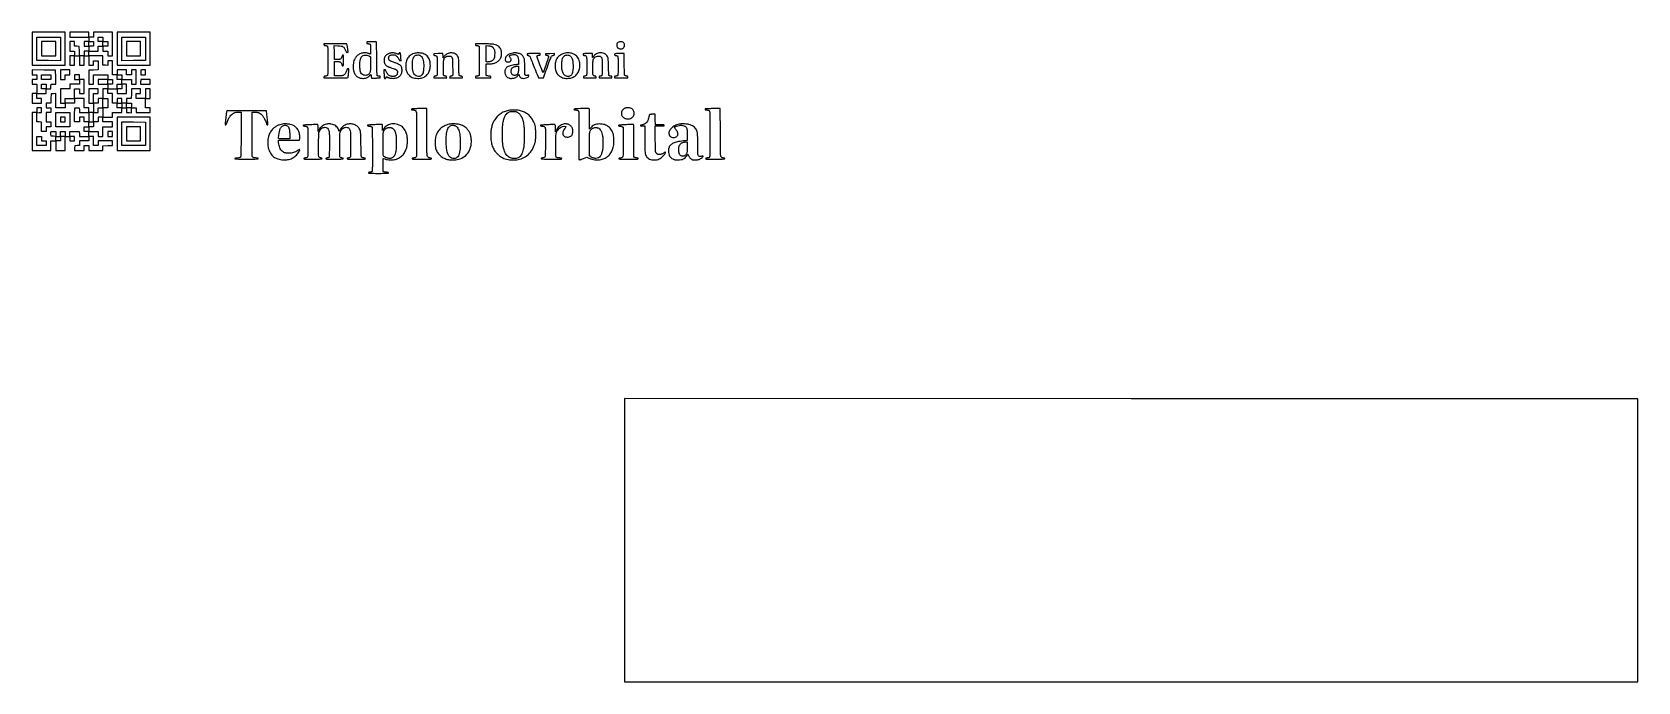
# Model space of a CAD drawing. Extents: x 297 to 6200, y 344 to 2732.
import ezdxf

# ---------------------------------------------------------------- set-up
doc = ezdxf.new("R2010")
doc.units = 0

msp = doc.modelspace()

# ---------------------------------------------------------------- linework, layer by layer
for points in [[(297, 2671), (297, 2610), (357.5, 2610), (418, 2610), (418, 2671), (418, 2732), (357.5, 2732), (297, 2732)], [(436, 2723), (436, 2714), (470.5, 2714), (505, 2714), (505, 2705.5), (505, 2697), (496.5, 2697), (488, 2697), (488, 2688.5), (488, 2680), (496.5, 2680), (505, 2680), (505, 2671), (505, 2662), (496.5, 2662), (488, 2662), (488, 2653.5), (488, 2645), (479.523614, 2645), (471.047228, 2645), (470.773614, 2662.25), (470.5, 2679.5), (461.75, 2679.788933), (453, 2680.077866), (453, 2688.538933), (453, 2697), (444.5, 2697), (436, 2697), (436, 2679.5), (436, 2662), (444.5, 2662), (453, 2662), (453, 2653.5), (453, 2645), (444.5, 2645), (436, 2645), (436, 2627.5), (436, 2610), (444.5, 2610), (453, 2610), (453, 2627.5), (453, 2645), (462, 2645), (471, 2645), (471, 2627.5), (471, 2610), (479.5, 2610), (488, 2610), (488, 2627.5), (488, 2645), (496.5, 2645), (505, 2645), (505, 2627.5), (505, 2610), (514, 2610), (523, 2610), (523, 2618.5), (523, 2627), (531.5, 2627), (540, 2627), (540, 2610.023614), (540, 2593.047228), (522.75, 2592.773614), (505.5, 2592.5), (505.233118, 2566.75), (504.966235, 2541), (513.983118, 2541), (523, 2541), (523, 2558), (523, 2575), (549, 2575), (575, 2575), (575, 2566.5), (575, 2558), (557.5, 2558), (540, 2558), (540, 2549.5), (540, 2541), (557.5, 2541), (575, 2541), (575, 2532), (575, 2523), (566, 2523), (557, 2523), (557, 2505.5), (557, 2488), (548.5, 2488), (540, 2488), (540, 2479.5), (540, 2471), (531.5, 2471), (523, 2471), (523, 2488.5), (523, 2506), (531.5, 2506), (540, 2506), (540, 2514.5), (540, 2523), (522.5, 2523), (505, 2523), (505, 2497), (505, 2471), (514, 2471), (523, 2471), (523, 2453.5), (523, 2436), (514, 2436), (505, 2436), (505, 2445), (505, 2454), (496.5, 2454), (488, 2454), (488, 2471), (488, 2488), (470.5, 2488), (453, 2488), (453, 2505.5), (453, 2523), (462, 2523), (471, 2523), (471, 2514.5), (471, 2506), (479.5, 2506), (488, 2506), (488, 2532), (488, 2558), (479.5, 2558), (471, 2558), (471, 2566.5), (471, 2575), (462, 2575), (453, 2575), (453, 2566.5), (453, 2558), (462, 2558), (471, 2558), (471, 2549.5), (471, 2541), (453.5, 2541), (436, 2541), (436, 2532), (436, 2523), (418.5, 2523), (401, 2523), (401, 2497), (401, 2471), (409.5, 2471), (418, 2471), (418, 2462.5), (418, 2454), (401, 2454), (384, 2454), (384, 2480.038933), (384, 2506.077866), (375.25, 2505.788933), (366.5, 2505.5), (366.226386, 2488.25), (365.952772, 2471), (357.476386, 2471), (349, 2471), (349, 2462.5), (349, 2454), (357.5, 2454), (366, 2454), (366, 2445), (366, 2436), (357.5, 2436), (349, 2436), (349, 2419), (349, 2402), (357.5, 2402), (366, 2402), (366, 2393), (366, 2384), (357.5, 2384), (349, 2384), (349, 2375.5), (349, 2367), (340.523614, 2367), (332.047228, 2367), (331.773614, 2384.25), (331.5, 2401.5), (322.75, 2401.788933), (314, 2402.077866), (314, 2419), (314, 2435.922134), (322.75, 2436.211067), (331.5, 2436.5), (331.5, 2445), (331.5, 2453.5), (323, 2453.5), (314.5, 2453.5), (314.211067, 2444.75), (313.922134, 2436), (305.461067, 2436), (297, 2436), (297, 2366.5), (297, 2297), (331.5, 2297), (366, 2297), (366, 2314.5), (366, 2332), (375, 2332), (384, 2332), (384, 2314.5), (384, 2297), (401, 2297), (418, 2297), (418, 2323), (418, 2349), (427, 2349), (436, 2349), (436, 2340.5), (436, 2332), (444.5, 2332), (453, 2332), (453, 2340.5), (453, 2349), (444.5, 2349), (436, 2349), (436, 2358.023614), (436, 2367.047228), (453.25, 2366.773614), (470.5, 2366.5), (470.788933, 2357.75), (471.077866, 2349), (488.038933, 2349), (505, 2349), (505, 2340.5), (505, 2332), (488, 2332), (471, 2332), (471, 2323.538933), (471, 2315.077866), (462.25, 2314.788933), (453.5, 2314.5), (453.211067, 2305.75), (452.922134, 2297), (470.461067, 2297), (488, 2297), (488, 2306), (488, 2315), (496.461067, 2315), (504.922134, 2315), (505.211067, 2306.25), (505.5, 2297.5), (531.210822, 2297.233197), (556.921644, 2296.966394), (557.210822, 2305.733197), (557.5, 2314.5), (574.75, 2314.773614), (592, 2315.047228), (592, 2323.523614), (592, 2332), (566, 2332), (540, 2332), (540, 2323.5), (540, 2315), (531.5, 2315), (523, 2315), (523, 2332), (523, 2349), (514, 2349), (505, 2349), (505, 2358), (505, 2367), (522.5, 2367), (540, 2367), (540, 2358), (540, 2349), (548.5, 2349), (557, 2349), (557, 2366.5), (557, 2384), (574.5, 2384), (592, 2384), (592, 2393), (592, 2402), (574.5, 2402), (557, 2402), (557, 2410.5), (557, 2419), (574.5, 2419), (592, 2419), (592, 2427.5), (592, 2436), (609.5, 2436), (627, 2436), (627, 2445), (627, 2454), (635.461067, 2454), (643.922134, 2454), (644.211067, 2445.25), (644.5, 2436.5), (653.25, 2436.211067), (662, 2435.922134), (662, 2444.961067), (662, 2454), (670.5, 2454), (679, 2454), (679, 2445), (679, 2436), (705, 2436), (731, 2436), (731, 2445), (731, 2454), (722.5, 2454), (714, 2454), (714, 2471), (714, 2488), (722.5, 2488), (731, 2488), (731, 2505.5), (731, 2523), (722.5, 2523), (714, 2523), (714, 2505.5), (714, 2488), (696.5, 2488), (679, 2488), (679, 2497), (679, 2506), (687.5, 2506), (696, 2506), (696, 2514.5), (696, 2523), (679.023614, 2523), (662.047228, 2523), (661.773614, 2505.75), (661.5, 2488.5), (652.75, 2488.211067), (644, 2487.922134), (644, 2479.461067), (644, 2471), (635.5, 2471), (627, 2471), (627, 2479.5), (627, 2488), (618.5, 2488), (610, 2488), (610, 2479.5), (610, 2471), (601, 2471), (592, 2471), (592, 2488.5), (592, 2506), (583.5, 2506), (575, 2506), (575, 2514.5), (575, 2523), (592.5, 2523), (610, 2523), (610, 2514.5), (610, 2506), (627, 2506), (644, 2506), (644, 2523.5), (644, 2541), (635.5, 2541), (627, 2541), (627, 2549.5), (627, 2558), (644.5, 2558), (662, 2558), (662, 2549.5), (662, 2541), (670.5, 2541), (679, 2541), (679, 2567), (679, 2593), (670.5, 2593), (662, 2593), (662, 2583.961067), (662, 2574.922134), (653.25, 2575.211067), (644.5, 2575.5), (644.211067, 2584.25), (643.922134, 2593), (626.961067, 2593), (610, 2593), (610, 2584), (610, 2575), (601, 2575), (592, 2575), (592, 2601), (592, 2627), (583.5, 2627), (575, 2627), (575, 2618.461067), (575, 2609.922134), (566.25, 2610.211067), (557.5, 2610.5), (557.226386, 2627.75), (556.952772, 2645), (530.976386, 2645), (505, 2645), (505, 2653.5), (505, 2662), (522.5, 2662), (540, 2662), (540, 2671), (540, 2680), (548.461067, 2680), (556.922134, 2680), (557.211067, 2671.25), (557.5, 2662.5), (566.25, 2662.211067), (575, 2661.922134), (575, 2653.461067), (575, 2645), (583.5, 2645), (592, 2645), (592, 2688.5), (592, 2732), (557.5, 2732), (523, 2732), (523, 2723), (523, 2714), (514, 2714), (505, 2714), (505, 2723), (505, 2732), (470.5, 2732), (436, 2732)], [(610, 2671), (610, 2610), (670.5, 2610), (731, 2610), (731, 2671), (731, 2732), (670.5, 2732), (610, 2732)], [(401, 2670.489377), (401, 2626.978755), (357.75, 2627.239377), (314.5, 2627.5), (314.239377, 2670.75), (313.978755, 2714), (357.489377, 2714), (401, 2714)], [(332, 2671), (332, 2645), (358, 2645), (384, 2645), (384, 2671), (384, 2697), (358, 2697), (332, 2697)], [(523, 2688.5), (523, 2680), (514, 2680), (505, 2680), (505, 2688.5), (505, 2697), (514, 2697), (523, 2697)], [(557, 2705.5), (557, 2697), (566, 2697), (575, 2697), (575, 2688.5), (575, 2680), (566, 2680), (557, 2680), (557, 2688.5), (557, 2697), (548.5, 2697), (540, 2697), (540, 2705.5), (540, 2714), (548.5, 2714), (557, 2714)], [(713.760623, 2670.75), (713.5, 2627.5), (670.25, 2627.239377), (627, 2626.978755), (627, 2670.489377), (627, 2714), (670.510623, 2714), (714.021245, 2714)], [(644, 2671), (644, 2645), (670, 2645), (696, 2645), (696, 2671), (696, 2697), (670, 2697), (644, 2697)], [(297, 2584.010623), (297, 2575), (305.5, 2575), (314, 2575), (314, 2566.5), (314, 2558), (305.5, 2558), (297, 2558), (297, 2549.5), (297, 2541), (305.5, 2541), (314, 2541), (314, 2523.5), (314, 2506), (305.5, 2506), (297, 2506), (297, 2488.5), (297, 2471), (314.5, 2471), (332, 2471), (332, 2479.461067), (332, 2487.922134), (323.25, 2488.211067), (314.5, 2488.5), (314.211067, 2497.25), (313.922134, 2506), (331.461067, 2506), (349, 2506), (349, 2514.5), (349, 2523), (357.461067, 2523), (365.922134, 2523), (366.211067, 2531.75), (366.5, 2540.5), (375.266803, 2540.789178), (384.033606, 2541.078356), (383.766803, 2566.789178), (383.5, 2592.5), (340.25, 2592.760623), (297, 2593.021245)], [(366, 2566.5), (366, 2558), (349, 2558), (332, 2558), (332, 2566.5), (332, 2575), (349, 2575), (366, 2575)], [(349, 2532), (349, 2523), (340.5, 2523), (332, 2523), (332, 2532), (332, 2541), (340.5, 2541), (349, 2541)], [(401, 2575.5), (401, 2558), (409.5, 2558), (418, 2558), (418, 2566.5), (418, 2575), (427, 2575), (436, 2575), (436, 2584), (436, 2593), (418.5, 2593), (401, 2593)], [(592, 2549.5), (592, 2541), (583.5, 2541), (575, 2541), (575, 2549.5), (575, 2558), (583.5, 2558), (592, 2558)], [(627, 2566.5), (627, 2558), (618.5, 2558), (610, 2558), (610, 2566.5), (610, 2575), (618.5, 2575), (627, 2575)], [(627, 2532), (627, 2523), (618.5, 2523), (610, 2523), (610, 2532), (610, 2541), (618.5, 2541), (627, 2541)], [(453, 2479.5), (453, 2471), (435.5, 2471), (418, 2471), (418, 2479.5), (418, 2488), (435.5, 2488), (453, 2488)], [(575, 2471), (575, 2454), (566, 2454), (557, 2454), (557, 2436.5), (557, 2419), (548.5, 2419), (540, 2419), (540, 2410.5), (540, 2402), (531.5, 2402), (523, 2402), (523, 2393), (523, 2384), (514, 2384), (505, 2384), (505, 2375.5), (505, 2367), (496.5, 2367), (488, 2367), (488, 2375.5), (488, 2384), (496.5, 2384), (505, 2384), (505, 2393), (505, 2402), (496.5, 2402), (488, 2402), (488, 2410.5), (488, 2419), (479.5, 2419), (471, 2419), (471, 2410.5), (471, 2402), (461.983118, 2402), (452.966235, 2402), (453.233118, 2427.75), (453.5, 2453.5), (462, 2453.5), (470.5, 2453.5), (470.788933, 2444.75), (471.077866, 2436), (488.038933, 2436), (505, 2436), (505, 2419), (505, 2402), (514, 2402), (523, 2402), (523, 2419), (523, 2436), (531.5, 2436), (540, 2436), (540, 2445), (540, 2454), (548.5, 2454), (557, 2454), (557, 2471), (557, 2488), (566, 2488), (575, 2488)], [(436, 2410), (436, 2384), (410, 2384), (384, 2384), (384, 2410), (384, 2436), (410, 2436), (436, 2436)], [(627, 2462.5), (627, 2454), (618.5, 2454), (610, 2454), (610, 2462.5), (610, 2471), (618.5, 2471), (627, 2471)], [(662, 2462.5), (662, 2454), (653, 2454), (644, 2454), (644, 2462.5), (644, 2471), (653, 2471), (662, 2471)], [(401, 2410.5), (401, 2402), (409.5, 2402), (418, 2402), (418, 2410.5), (418, 2419), (409.5, 2419), (401, 2419)], [(575, 2358), (575, 2349), (583.5, 2349), (592, 2349), (592, 2358), (592, 2367), (583.5, 2367), (575, 2367)], [(610, 2358), (610, 2297), (670.5, 2297), (731, 2297), (731, 2358), (731, 2419), (670.5, 2419), (610, 2419)], [(713.760623, 2358.25), (714.021245, 2315), (670.510623, 2315), (627, 2315), (627, 2358.510623), (627, 2402.021245), (670.25, 2401.760623), (713.5, 2401.5)], [(644, 2358), (644, 2332), (670, 2332), (696, 2332), (696, 2358), (696, 2384), (670, 2384), (644, 2384)], [(332, 2340.5), (332, 2332), (340.5, 2332), (349, 2332), (349, 2323.5), (349, 2315), (331.5, 2315), (314, 2315), (314, 2332), (314, 2349), (323, 2349), (332, 2349)], [(2475, 864.500268), (2475, 344), (4337.500954, 344), (6200.001908, 344), (6199.750954, 864.25), (6199.5, 1384.5), (4337.25, 1384.750268), (2475, 1385.000536)]]:
    msp.add_lwpolyline(points, close=True)
for points in [[(1370, 2686.129166, 0.057424), (1370.196027, 2684.42795, 0.204424), (1370.830722, 2683.562432, 0.097541), (1372.219433, 2683.070721, 0.008295), (1375.990837, 2682.580546, -0.015547), (1378.888806, 2682.161069, -0.044077), (1380.859374, 2681.630649, -0.066418), (1382.178713, 2680.937607, -0.11629), (1382.990837, 2680.017122, -0.117494), (1383.457497, 2678.244945, -0.001178), (1383.735983, 2665.117007, -0.003309), (1383.937875, 2648.618149, -0.001404), (1384, 2626.5, -0.001404), (1383.937875, 2604.381851, -0.003309), (1383.735983, 2587.882993, -0.001178), (1383.457497, 2574.755055, -0.117494), (1382.990837, 2572.982878, -0.11629), (1382.178713, 2572.062393, -0.066418), (1380.859374, 2571.369351, -0.044077), (1378.888806, 2570.838931, -0.015547), (1375.990837, 2570.419454, 0.008295), (1372.219433, 2569.929279, 0.097541), (1370.830722, 2569.437568, 0.204424), (1370.196027, 2568.57205, 0.057424), (1370, 2566.870834), (1370, 2564), (1414.5, 2564, 0.000729), (1441.97938, 2564.040063, 0.009095), (1452.392914, 2564.259888, 0.01612), (1458.025111, 2564.663474, 0.382499), (1459.00999, 2565.75, -0.02244), (1459.070436, 2566.944021, -0.001146), (1459.449005, 2570.804688, -0.001827), (1459.926452, 2575.392707, -0.001323), (1460.490482, 2580.5, 0.001618), (1461.800553, 2592.427218, 0.052881), (1461.802002, 2595.32674, 0.270986), (1460.902878, 2596.54852, 0.102973), (1458.75, 2596.989163, 0.063788), (1456.77896, 2596.729993, 0.158357), (1455.56976, 2595.951093, 0.074473), (1454.540672, 2594.217733, 0.007145), (1452.748016, 2589.634102, -0.017789), (1450.202286, 2583.51232, -0.039943), (1447.74975, 2579.122722, -0.051553), (1445.103891, 2575.932342, -0.061145), (1441.996602, 2573.554066, -0.059327), (1439.472028, 2572.448925, -0.0418), (1436.438784, 2571.800643, -0.022204), (1431.843916, 2571.420214, -0.003983), (1423.25, 2571.160251), (1408, 2570.820502), (1408, 2597.410251), (1408, 2624), (1417.54966, 2624, -0.019197), (1425.035178, 2623.71249, -0.079299), (1429.426712, 2622.660838, -0.121921), (1432.268662, 2620.562687, -0.078054), (1434.376049, 2617.018181, -0.014529), (1434.997678, 2615.323406, -0.014327), (1435.522964, 2613.587537, -0.014343), (1435.895304, 2612.04269, -0.052003), (1436, 2611.038781, 0.072655), (1436.21962, 2609.535365, 0.183366), (1436.880532, 2608.671033, 0.155362), (1438.038409, 2608.379051, 0.048673), (1439.826459, 2608.664869, 0.206551), (1441.082434, 2609.645996, 0.097556), (1441.713699, 2611.645728, 0.026181), (1441.959517, 2615.812309, 0.001645), (1442, 2628.116631), (1442, 2647), (1439.633991, 2647, 0.108256), (1438.321439, 2646.712448, 0.121462), (1437.312145, 2645.907752, 0.064132), (1436.371336, 2644.294229, 0.01254), (1435.138158, 2641.158759, -0.033313), (1432.675354, 2635.58768, -0.140437), (1430.178305, 2632.970377, -0.114307), (1426.388922, 2631.788904, -0.018654), (1418.647948, 2631.5), (1408.5, 2631.5), (1408.232584, 2656.866338), (1407.965169, 2682.232676), (1421.232584, 2681.812465, -0.025262), (1432.982243, 2680.844751, -0.103437), (1439.692921, 2678.479768, -0.114445), (1444.535109, 2673.757429, -0.034318), (1449.519119, 2664.664992, 0.009207), (1451.343691, 2660.899626, 0.03663), (1452.669208, 2658.702634, 0.068375), (1453.735299, 2657.564285, 0.268174), (1454.649496, 2657.418994, -0.027538), (1455.341515, 2657.641693, -0.017164), (1456.172958, 2657.829329, -0.017212), (1457.008021, 2657.958281, -0.029706), (1457.709596, 2658, 0.34296), (1458.608944, 2658.699112, 0.085973), (1458.763196, 2660.679974, 0.020943), (1458.172439, 2665.006922, 0.001298), (1455.851382, 2677.75), (1453.772083, 2689), (1411.886041, 2689), (1370, 2689)], [(1533.25, 2696.273987, 0.007123), (1529.244239, 2695.979899, 0.096135), (1527.838418, 2695.57685, 0.219486), (1527.19801, 2694.764825, 0.058985), (1527, 2693.092185, 0.057871), (1527.191938, 2691.439398, 0.203599), (1527.811707, 2690.594584, 0.099683), (1529.15916, 2690.121809, 0.008973), (1532.727773, 2689.688647, -0.018919), (1535.299297, 2689.324484, -0.035751), (1537.327452, 2688.806647, -0.045456), (1538.82457, 2688.151847, -0.109502), (1539.727773, 2687.357615, -0.127345), (1540.343506, 2685.807223, -0.014508), (1540.706495, 2682.025944, -0.012665), (1540.934131, 2676.52543, -0.004008), (1541, 2668.30887, -0.001353), (1540.982035, 2661.671816, -0.002257), (1540.926563, 2656.084629, -0.000205), (1540.852535, 2651.101283, -0.410339), (1540.75, 2651.000504, -0.085977), (1540.562755, 2651.033331, -0.000638), (1539.081429, 2651.567949, -0.002377), (1537.385737, 2652.191516, -0.00152), (1535.420821, 2652.931522, 0.072074), (1523.366662, 2655.618466, 0.070223), (1510.933401, 2654.811712, 0.071665), (1499.433053, 2650.638536, 0.080696), (1490.094778, 2643.506698, 0.047946), (1484.092051, 2635.799523, 0.062087), (1480.263447, 2627.706542, 0.053992), (1478.207391, 2618.059483, 0.026492), (1477.58978, 2605.5, 0.006494), (1477.709666, 2598.375053, 0.021988), (1478.052495, 2593.736867, 0.030359), (1478.72662, 2589.999325, 0.024425), (1479.886743, 2586.082924, 0.063857), (1485.434516, 2575.007323, 0.096598), (1493.028941, 2567.399335, 0.096318), (1502.942926, 2563.188503, 0.063168), (1515.345419, 2562.151302, 0.040166), (1522.652958, 2563.05487, 0.055634), (1528.926714, 2565.095468, 0.060667), (1534.174313, 2568.289768, 0.062754), (1538.434791, 2572.618392, -0.014275), (1539.773168, 2574.271179, -0.025726), (1540.97473, 2575.533713, -0.026345), (1541.940276, 2576.356968, -0.448843), (1542.304479, 2576.286758, -0.087707), (1542.518858, 2575.719976, -0.005127), (1542.84411, 2573.895173, -0.007637), (1543.177594, 2571.701424, -0.00554), (1543.484401, 2569.25), (1544.196374, 2563), (1552.947309, 2563, 0.005983), (1556.854436, 2563.046755, 0.00387), (1561.375103, 2563.189979, 0.00389), (1565.79123, 2563.398529, 0.007341), (1569.349122, 2563.646736, 0.005302), (1574.299618, 2564.118127, 0.077572), (1575.98904, 2564.568223, 0.213856), (1576.74559, 2565.406453, 0.078375), (1577, 2567.019507, 0.056792), (1576.820908, 2568.591156, 0.197029), (1576.241482, 2569.409688, 0.106491), (1575.002523, 2569.86692, 0.011391), (1571.941137, 2570.231634, -0.019265), (1569.917062, 2570.505151, -0.02232), (1568.018418, 2570.924696, -0.022072), (1566.461591, 2571.416954, -0.109135), (1565.691137, 2571.908395, -0.190399), (1565.045594, 2573.396507, -0.001531), (1564.653073, 2586.500809, -0.003765), (1564.299014, 2604.792104, -0.00093), (1564, 2634.799532), (1563.5, 2696.5), (1551.5, 2696.571705, 0.002953), (1546.447385, 2696.572059, 0.002619), (1541.189063, 2696.513828, 0.002629), (1536.456092, 2696.411721, 0.008053)], [(1927, 2686.224683, 0.052661), (1927.187646, 2684.447987, 0.206319), (1927.812022, 2683.568534, 0.100622), (1929.182558, 2683.074576, 0.008174), (1932.990837, 2682.580546, -0.015547), (1935.888806, 2682.161069, -0.044077), (1937.859374, 2681.630649, -0.066418), (1939.178713, 2680.937607, -0.11629), (1939.990837, 2680.017122, -0.117595), (1940.458061, 2678.241363, -0.001148), (1940.7362, 2664.91549, -0.003263), (1940.937957, 2648.168041, -0.00138), (1941, 2625.688186, -0.000944), (1940.948196, 2598.240389, -0.0052), (1940.738521, 2583.449052, -0.003408), (1940.431394, 2573.668142, -0.213107), (1939.68414, 2572.152822, -0.095319), (1938.840682, 2571.689122, -0.016566), (1937.085097, 2571.185308, -0.017473), (1934.956814, 2570.728568, -0.014867), (1932.68414, 2570.392696, 0.00922), (1929.144667, 2569.910383, 0.100818), (1927.804812, 2569.413954, 0.200606), (1927.189003, 2568.549639, 0.055832), (1927, 2566.862319), (1927, 2564), (1955, 2564), (1983, 2564), (1983, 2566.87079, 0.066269), (1982.770873, 2568.591971, 0.214939), (1982.056433, 2569.460923, 0.084701), (1980.463826, 2569.936595, 0.005758), (1975.75, 2570.45592, -0.011514), (1972.882271, 2570.805315, -0.014743), (1970.2625, 2571.265134, -0.012625), (1968.115617, 2571.764375, -0.11018), (1967.25, 2572.207575, -0.197153), (1966.613368, 2573.404584, -0.010868), (1966.276907, 2577.722962, -0.01112), (1966.059736, 2584.148824, -0.002886), (1966, 2594.496896), (1966, 2615.748902), (1974.75, 2615.278913, 0.054625), (1989.696082, 2616.108975, 0.073289), (2002.596051, 2620.254545, 0.081293), (2012.746361, 2627.493044, 0.089282), (2019.67293, 2637.38257, 0.020832), (2021.215655, 2641.122454, 0.044015), (2022.026387, 2644.150438, 0.034647), (2022.398176, 2647.699639, 0.008777), (2022.5, 2653.5, 0.008776), (2022.403806, 2658.979924, 0.029289), (2022.067469, 2662.560216, 0.039773), (2021.38445, 2665.454712, 0.030035), (2020.198776, 2668.5, 0.059853), (2016.313272, 2674.824579, 0.065498), (2011.141802, 2679.834365, 0.059134), (2004.389327, 2683.705756, 0.037198), (1995.769157, 2686.63995, 0.037155), (1991.165704, 2687.475017, 0.012393), (1984.336127, 2688.025223, 0.008059), (1974.288317, 2688.422176, 0.002141), (1958.25, 2688.728329), (1927, 2689.191034)], [(1987.04096, 2678.940237, -0.034714), (1989.400241, 2677.427566, -0.051921), (1991.201577, 2675.771907, -0.045277), (1992.785855, 2673.613893, -0.019786), (1994.5, 2670.5, -0.021042), (1996.20632, 2666.695123, -0.05134), (1997.045162, 2663.74354, -0.036935), (1997.406918, 2660.155149, -0.006804), (1997.493637, 2653.5, -0.02781), (1996.935725, 2643.580321, -0.059677), (1995.184064, 2636.132823, -0.075919), (1992.092782, 2630.4979, -0.079355), (1987.499887, 2626.140357, -0.067885), (1983.903215, 2624.335175, -0.031282), (1978.840102, 2622.949909, -0.031291), (1973.631454, 2622.205484, -0.066308), (1969.568897, 2622.421097), (1966, 2623.090626), (1966, 2652.670715), (1966, 2682.250803), (1974.29096, 2681.815639, -0.013036), (1978.559818, 2681.479801, -0.029316), (1981.763572, 2680.952269, -0.035993), (1984.444179, 2680.141335, -0.033766)], [(2453.269695, 2695.517413, 0.152445), (2448.267487, 2691.194845, 0.127532), (2446.172605, 2684.467974, 0.125985), (2447.601452, 2677.506653, 0.147082), (2452.162288, 2672.563205, 0.085317), (2455.676414, 2671.227054, 0.045462), (2460.316749, 2670.750879, 0.045221), (2465.024008, 2671.123453, 0.077123), (2468.756478, 2672.37407, 0.128091), (2472.563711, 2675.795268, 0.093738), (2474.770499, 2681.058353, 0.093506), (2474.905633, 2686.775929, 0.126589), (2472.8321, 2691.486321, 0.098878), (2469.091747, 2694.682868, 0.076859), (2464.065287, 2696.555552, 0.073984), (2458.518027, 2696.863852, 0.079643)], [(1534.421163, 2644.932054, -0.013344), (1536.215601, 2644.029344, -0.014598), (1537.905394, 2643.057399, -0.014146), (1539.297815, 2642.146207, -0.067684), (1539.99549, 2641.505434, -0.162667), (1540.51994, 2640.154147, -0.004819), (1540.754649, 2633.991641, -0.00736), (1540.8701, 2625.570665, -0.002508), (1540.796397, 2613.341632, -0.001786), (1540.568259, 2597.73091, -0.013265), (1540.236255, 2590.310635, -0.028349), (1539.66085, 2585.837162, -0.069213), (1538.609273, 2582.693554, -0.060202), (1535.994887, 2578.714239, -0.076931), (1532.688719, 2575.839555, -0.073976), (1528.561065, 2574.023629, -0.05084), (1523.509235, 2573.181485, -0.091993), (1514.671392, 2574.246067, -0.146789), (1508.41712, 2578.477671, -0.108483), (1504.328145, 2586.560676, -0.037239), (1501.995376, 2599.544592, -0.033538), (1501.517491, 2612.713254, -0.033976), (1502.810417, 2625.769694, -0.035347), (1505.465561, 2636.748131, -0.127852), (1509.267363, 2642.781449, -0.091676), (1514.363172, 2646.057406, -0.07595), (1520.643057, 2647.573577, -0.070309), (1527.538942, 2647.193252, -0.061056)], [(1612.248151, 2654.621553, 0.041651), (1606.747438, 2652.722932, 0.045605), (1601.812125, 2649.983308, 0.047881), (1597.670662, 2646.540128, 0.057007), (1594.526436, 2642.551984, 0.025172), (1592.801748, 2639.420307, 0.062064), (1591.955191, 2636.941467, 0.043646), (1591.589667, 2633.855265, 0.007664), (1591.5, 2628.005391, 0.007327), (1591.584464, 2622.242073, 0.041971), (1591.929531, 2619.206843, 0.064588), (1592.716145, 2616.880695, 0.032391), (1594.260111, 2614.183133, 0.064908), (1597.762188, 2610.143485, 0.0551), (1602.371334, 2606.874959, 0.036446), (1609.155484, 2603.731648, 0.010742), (1619.970232, 2599.911645, -0.005357), (1627.710969, 2597.270859, -0.022771), (1632.242776, 2595.434362, -0.038478), (1635.204964, 2593.787253, -0.064387), (1637.357659, 2591.92574, -0.030207), (1638.948521, 2589.912835, -0.086499), (1639.698623, 2588.302227, -0.069297), (1639.945629, 2586.335092, -0.014688), (1639.797315, 2582.874658, -0.048949), (1639.039673, 2578.461683, -0.082695), (1637.469331, 2575.063327, -0.085941), (1634.932701, 2572.443878, -0.056861), (1631.282119, 2570.371121, -0.064038), (1627.90118, 2569.417575, -0.03275), (1623.49992, 2569.057997, -0.031698), (1618.808062, 2569.280241, -0.038895), (1614.5, 2570.101881, -0.093968), (1609.94431, 2572.322768, -0.045164), (1605.087525, 2576.680115, -0.043596), (1600.809935, 2582.167386, -0.056402), (1597.964579, 2587.876992, 0.010468), (1596.585352, 2591.42692, 0.07442), (1595.63875, 2593.005825, 0.144073), (1594.546199, 2593.74685, 0.077606), (1592.925026, 2594, 0.024866), (1591.821414, 2593.945082, 0.032697), (1590.826981, 2593.779687, 0.034334), (1590.050828, 2593.540596, 0.181992), (1589.724478, 2593.25, 0.134286), (1589.591649, 2592.645427, 0.001517), (1589.81673, 2588.460938, 0.004548), (1590.136593, 2583.611787, 0.002934), (1590.591183, 2578, -0.000219), (1591.079476, 2572.35324, -0.000322), (1591.503062, 2567.392188, -0.000147), (1591.860397, 2563.160197, -0.006148), (1591.925722, 2562.25, 0.182084), (1592.138799, 2561.772315, 0.083382), (1592.700764, 2561.367188, 0.066068), (1593.513105, 2561.092294, 0.048627), (1594.459858, 2561, 0.073404), (1595.748691, 2561.190237, 0.13024), (1596.65688, 2561.749696, 0.092414), (1597.362805, 2562.838159, 0.024994), (1598.053202, 2564.783236), (1599.186687, 2568.566473), (1605.224802, 2565.573705, 0.02169), (1608.787717, 2563.996323, 0.038633), (1611.853358, 2563.060811, 0.032601), (1615.361143, 2562.517099, 0.011223), (1620.486977, 2562.177508, 0.065913), (1635.074637, 2563.463465, 0.106709), (1646.339385, 2568.659411, 0.11938), (1653.636567, 2577.530293, 0.096964), (1656.779787, 2589.470291, 0.046987), (1656.541556, 2597.457869, 0.078137), (1654.686627, 2603.916408, 0.085088), (1651.08708, 2609.117327, 0.066481), (1645.664389, 2613.350794, 0.030719), (1643.125443, 2614.636256, 0.006491), (1638.538628, 2616.544644, 0.006775), (1633.152523, 2618.619743, 0.006382), (1627.604408, 2620.591248, -0.006599), (1622.199224, 2622.514606, -0.008289), (1617.245554, 2624.445299, -0.006835), (1613.15402, 2626.184279, -0.062822), (1611.50312, 2627.176206, -0.134375), (1608.484967, 2631.254291, -0.102414), (1607.563709, 2636.757625, -0.100475), (1608.902581, 2642.263748, -0.124025), (1612.236562, 2646.339706, -0.099747), (1615.577732, 2647.91092, -0.037817), (1620.686472, 2648.762322, -0.037766), (1626.10787, 2648.838462, -0.064419), (1630.549063, 2647.983808, -0.079494), (1634.60284, 2645.886595, -0.044824), (1638.754838, 2642.203129, -0.043551), (1642.352103, 2637.648455, -0.056436), (1644.754587, 2632.903441, 0.013907), (1646.011663, 2629.790054, 0.082848), (1646.964105, 2628.326368, 0.129223), (1648.142397, 2627.568493, 0.053899), (1650.006114, 2627.177363), (1653.248804, 2626.854727), (1652.589663, 2637.677363, 0.003418), (1651.843476, 2648.6884, 0.036163), (1651.185293, 2653.139901, 0.118644), (1650.166562, 2655.220756, 0.223446), (1648.509927, 2656, 0.077524), (1647.380018, 2655.82375, 0.105227), (1646.486151, 2655.312951, 0.087301), (1645.76557, 2654.399284, 0.039572), (1645.149845, 2653, -0.011996), (1644.717842, 2651.850259, -0.018523), (1644.284586, 2650.88125, -0.01332), (1643.887207, 2650.125592, -0.27139), (1643.672862, 2650, -0.098962), (1643.364796, 2650.061577, -0.001679), (1641.764873, 2650.734093, -0.004225), (1639.906203, 2651.541326, -0.002789), (1637.78306, 2652.499041, 0.052407), (1632.11768, 2654.405551, 0.034255), (1625.296325, 2655.446364, 0.034078), (1618.337136, 2655.549382, 0.048983)], [(1705.058796, 2654.511251, 0.085693), (1689.578969, 2648.068319, 0.102317), (1678.245735, 2637.094233, 0.096461), (1671.756664, 2621.967809, 0.06833), (1670.341668, 2603.5, 0.02752), (1671.263121, 2595.522949, 0.03953), (1673.015522, 2588.63264, 0.042873), (1675.688093, 2582.546313, 0.042524), (1679.365748, 2576.987179, 0.063297), (1686.058259, 2570.433462, 0.062645), (1694.199827, 2565.735429, 0.057828), (1703.836018, 2562.93616, 0.042169), (1714.960099, 2562.011869, 0.06958), (1730.935012, 2564.268402, 0.094068), (1743.930567, 2570.818243, 0.094867), (1753.546222, 2581.623796, 0.071932), (1759.656335, 2596.303774, 0.049796), (1760.805033, 2603.838727, 0.024289), (1760.836244, 2613.574041, 0.024177), (1759.938254, 2623.128953, 0.057928), (1758.12674, 2630, 0.049961), (1754.114171, 2637.83428, 0.056951), (1748.772776, 2644.346244, 0.057165), (1742.118728, 2649.46635, 0.050958), (1734.221975, 2653.182185, 0.046878), (1727.88597, 2654.76161, 0.026274), (1719.97911, 2655.539587, 0.026132), (1711.912411, 2655.48546, 0.041142)], [(1723.63417, 2646.081401, -0.083949), (1728.435721, 2641.911752, -0.069347), (1731.981554, 2636.125004, -0.052781), (1734.48771, 2628.186843, -0.023819), (1736.15045, 2617.383714, -0.024755), (1736.625381, 2608.848336, -0.017046), (1736.354098, 2599.163433, -0.017202), (1735.459784, 2589.924029, -0.036404), (1734.005446, 2582.882369, -0.09431), (1730.2389, 2575.365482, -0.121387), (1724.233748, 2570.542722, -0.124483), (1716.79747, 2569.133024, -0.102336), (1708.975265, 2571.25, -0.11295), (1702.703828, 2576.460006, -0.079684), (1698.346286, 2584.559086, -0.057873), (1695.798617, 2596.007927, -0.025841), (1695, 2611.449864, -0.020438), (1695.549482, 2624.887077, -0.052125), (1697.349397, 2634.457688, -0.0744), (1700.526393, 2641.231031, -0.103878), (1705.284283, 2645.906658, -0.092244), (1709.187773, 2647.491603, -0.048089), (1714.42854, 2648.04723, -0.048071), (1719.68404, 2647.591253, -0.091494)], [(1828.950561, 2654.701535, 0.051906), (1823.130639, 2652.376165, 0.045652), (1817.639466, 2648.817012, 0.046692), (1813.013923, 2644.423862, 0.06206), (1809.771139, 2639.621114, -0.041347), (1808.885682, 2638.185183, -0.589257), (1808.411931, 2638.246822, -0.071213), (1808.098824, 2639.558836, -0.002219), (1807.613833, 2645.078472, 0.004361), (1807.316452, 2648.304346, 0.006695), (1806.997215, 2651.091567, 0.002717), (1806.680443, 2653.461706, 0.163201), (1806.490968, 2653.842365, 0.205067), (1806.087639, 2654.003868, 0.000928), (1801.406204, 2653.884421, 0.004151), (1796.054224, 2653.693457, 0.002584), (1789.78166, 2653.385007), (1773.5, 2652.5), (1773.190353, 2649.820217, 0.054787), (1773.181678, 2648.264234, 0.208909), (1773.649614, 2647.438914, 0.113745), (1774.785759, 2646.936164, 0.01177), (1777.690353, 2646.44789, -0.093753), (1782.781626, 2644.704189, -0.213454), (1785.135657, 2641.497681, -0.051354), (1785.901011, 2634.571825, -0.00186), (1786, 2607.967457, -0.001603), (1785.944371, 2590.613409, -0.007136), (1785.733634, 2580.426009, -0.005254), (1785.420369, 2573.54012, -0.210259), (1784.75, 2572.221876, -0.075685), (1783.989852, 2571.771593, -0.016192), (1782.545312, 2571.242127, -0.016572), (1780.814441, 2570.733513, -0.015116), (1779, 2570.323129, 0.018316), (1776.504572, 2569.741911, 0.09436), (1775.234761, 2569.122837, 0.142329), (1774.546831, 2568.210831, 0.062038), (1774.183578, 2566.723697), (1773.867155, 2564), (1797.5, 2564), (1821.132845, 2564), (1820.816422, 2566.723697, 0.061718), (1820.453842, 2568.212196, 0.1435), (1819.767884, 2569.119665, 0.094969), (1818.500568, 2569.730449, 0.018213), (1816, 2570.298327, -0.026751), (1814.185666, 2570.743052, -0.027879), (1812.454688, 2571.374144, -0.028986), (1811.030007, 2572.085884, -0.098138), (1810.25, 2572.765759, -0.163255), (1809.152349, 2575.923127, -0.001693), (1808.97363, 2599.633097, -0.003433), (1809.03477, 2622.16755, -0.065434), (1810.016032, 2629.117631, -0.044955), (1811.306391, 2632.537562, -0.035794), (1813.274563, 2635.957607, -0.036103), (1815.685366, 2639.026161, -0.048798), (1818.300734, 2641.391181, -0.056948), (1820.036296, 2642.393865, -0.043605), (1822.115999, 2643.089885, -0.032753), (1824.808267, 2643.552916, -0.013596), (1828.489957, 2643.83936, -0.008738), (1832.901688, 2643.984907, -0.056492), (1835.114505, 2643.768781, -0.095226), (1836.692054, 2643.101608, -0.048892), (1838.356953, 2641.733956, -0.044395), (1839.384693, 2640.505491, -0.024495), (1840.423677, 2638.84443, -0.024244), (1841.31925, 2637.043609, -0.03556), (1841.912153, 2635.377725, -0.064994), (1842.773006, 2629.314328, -0.001817), (1842.974118, 2602.828893, -0.000936), (1843.031736, 2575.222216, -0.142386), (1842.162168, 2572.228152, -0.132151), (1841.574458, 2571.688829, -0.027763), (1840.291506, 2571.109424, -0.027297), (1838.681658, 2570.586448, -0.022902), (1836.92748, 2570.205714, 0.01841), (1834.456749, 2569.692645, 0.098085), (1833.213788, 2569.111868, 0.146926), (1832.541046, 2568.22024, 0.059852), (1832.183578, 2566.727561), (1831.867155, 2564), (1855.5, 2564), (1879.132845, 2564), (1878.816422, 2566.745648, 0.064716), (1878.431715, 2568.290964, 0.158809), (1877.696837, 2569.184579, 0.090162), (1876.287533, 2569.76016, 0.012745), (1873.192787, 2570.331029, -0.01683), (1870.381239, 2570.873437, -0.066094), (1868.729745, 2571.487969, -0.102235), (1867.682817, 2572.355542, -0.078089), (1866.942787, 2573.650481, -0.081098), (1866.565421, 2575.498045, -0.002243), (1866.276944, 2583.701218, -0.004559), (1866.068399, 2593.377799, -0.003107), (1866, 2604.383598, 0.004686), (1865.803546, 2625.344699, 0.034722), (1864.924966, 2635.28455, 0.072937), (1862.935839, 2641.642857, 0.071222), (1859.193564, 2647.2198, 0.028603), (1857.467171, 2648.928975, 0.01953), (1855.327216, 2650.674177, 0.019728), (1853.124361, 2652.199521, 0.037122), (1851.218236, 2653.221058, 0.057698), (1846.436767, 2654.71321, 0.030218), (1840.244452, 2655.502669, 0.030197), (1833.97625, 2655.540358, 0.055567)], [(2064.147616, 2654.997739, 0.054427), (2053.384106, 2652.158748, 0.074516), (2044.677395, 2647.226746, 0.087263), (2038.798771, 2640.691609, 0.11619), (2036.240664, 2633.152842, 0.021526), (2036.099588, 2630.480738, 0.067817), (2036.324153, 2628.704019, 0.077777), (2036.994731, 2627.187749, 0.034696), (2038.303791, 2625.43321, 0.038495), (2039.930964, 2623.812268, 0.094099), (2041.393374, 2622.977116, 0.068949), (2043.327787, 2622.59795, 0.01397), (2046.832852, 2622.5, 0.015585), (2050.098794, 2622.601822, 0.053261), (2052.191274, 2622.958328, 0.072014), (2053.809978, 2623.679168, 0.0479), (2055.419436, 2624.924314, 0.100065), (2057.397036, 2627.711224, 0.121603), (2057.955076, 2630.855304, 0.092528), (2057.007488, 2634.552678, 0.039251), (2054.482289, 2639.026318, -0.006934), (2052.375935, 2642.252042, -0.075855), (2051.755868, 2643.666357, -0.202423), (2051.889038, 2644.627452, -0.099788), (2052.732289, 2645.558321, -0.096483), (2058.0489, 2648.083768, -0.044801), (2065.621568, 2649.317851, -0.044547), (2073.049549, 2649.191324, -0.134419), (2077.723023, 2647.360862, -0.064935), (2081.016445, 2644.165861, -0.088392), (2082.976886, 2640.530349, -0.055887), (2084.080488, 2635.263917, -0.012616), (2084.718214, 2626.125954), (2085.293949, 2613.180639), (2079.396974, 2612.583925, 0.011166), (2064.334133, 2610.719091, 0.034028), (2054.266013, 2608.535885, 0.050261), (2047.072842, 2605.646098, 0.071173), (2041.483622, 2601.617386, 0.047696), (2038.495832, 2598.133003, 0.061033), (2036.502187, 2594.409543, 0.057026), (2035.379178, 2590.114536, 0.035165), (2035.005577, 2584.899223, 0.060983), (2035.823019, 2578.154124, 0.077767), (2038.245697, 2572.385999, 0.079631), (2042.258549, 2567.734152, 0.067791), (2047.73997, 2564.261508, 0.022699), (2051.059455, 2562.920458, 0.048259), (2053.746177, 2562.256956, 0.038408), (2056.872333, 2562.041251, 0.009972), (2061.916709, 2562.181675, 0.036514), (2069.085014, 2563.051623, 0.066937), (2074.646994, 2564.940842, 0.073436), (2079.168738, 2568.08587, 0.053507), (2083.163728, 2572.73797), (2086.391257, 2577.429023), (2087.279535, 2574.001046, 0.049993), (2088.560362, 2570.52946, 0.053164), (2090.484408, 2567.457715, 0.056186), (2092.895468, 2565.011034, 0.071295), (2095.616538, 2563.386861, 0.105478), (2103.614167, 2561.885209, 0.067933), (2112.960151, 2563.395704, 0.075606), (2120.50023, 2567.008412, 0.248179), (2123, 2571.734443, 0.039306), (2122.892275, 2573.102667, 0.236905), (2122.489046, 2573.664658, 0.160076), (2121.678992, 2573.800149, 0.016521), (2119.75, 2573.439613, -0.030567), (2116.140598, 2572.869356, -0.052259), (2113.093451, 2572.896295, -0.067145), (2110.752352, 2573.487479, -0.140407), (2109.280936, 2574.630475, -0.135049), (2108.633088, 2576.336614, -0.010767), (2108.278288, 2581.195478, -0.009966), (2108.051002, 2588.425276, -0.002661), (2107.979893, 2599.94113, 0.003516), (2107.905116, 2609.424985, 0.004091), (2107.696878, 2618.438742, 0.003643), (2107.402845, 2626.059089, 0.024441), (2107.044671, 2629.829057, 0.076148), (2103.818726, 2640.422685, 0.109334), (2097.783182, 2648.113291, 0.099461), (2088.592319, 2653.007619, 0.054545), (2076, 2655.326022, 0.015023), (2073.121038, 2655.450031, 0.010174), (2069.837112, 2655.425915, 0.010257), (2066.662481, 2655.272768, 0.020108)], [(2084.784188, 2595.093947, -0.006717), (2084.451148, 2588.99995, -0.02208), (2084.000205, 2584.997133, -0.033519), (2083.35307, 2582.148064, -0.059917), (2082.39692, 2579.948478, -0.049183), (2080.064207, 2576.735833, -0.074374), (2077.416664, 2574.52386, -0.07685), (2074.305553, 2573.229972, -0.056464), (2070.595001, 2572.752696, -0.062526), (2066.594665, 2573.193599, -0.09191), (2063.37029, 2574.625664, -0.093477), (2060.91073, 2577.096498, -0.066763), (2059.162436, 2580.595512, -0.066471), (2058.282367, 2584.99819, -0.0381), (2058.345383, 2590.422992, -0.038119), (2059.193769, 2595.55027, -0.100412), (2060.773585, 2598.9031, -0.081744), (2064.159526, 2602.167888, -0.058666), (2068.813142, 2604.631344, -0.050613), (2074.605168, 2606.225143, -0.034816), (2081.387269, 2606.890434), (2085.274537, 2607)], [(2117, 2651, -0.00021), (2116.999656, 2650.179297, -0.000216), (2116.998624, 2649.367188, -0.000209), (2116.997132, 2648.663512, -0.000927), (2116.995316, 2648.25, 0.257846), (2117.178978, 2647.912568, 0.030949), (2117.948071, 2647.486636, 0.030621), (2118.998668, 2647.063767, 0.020434), (2120.245316, 2646.704507, -0.043547), (2121.644476, 2646.23033, -0.028721), (2123.15892, 2645.458724, -0.028895), (2124.555972, 2644.530549, -0.048604), (2125.593559, 2643.580617, -0.084487), (2127.390156, 2640.738843, -0.001345), (2134.707673, 2623.062983, -0.002948), (2144.027936, 2599.990794, -0.001125), (2156.747464, 2567.75), (2158.217159, 2564), (2167.388371, 2564), (2176.559583, 2564), (2185.896182, 2589.75, -0.000543), (2196.927236, 2620.070434, -0.004515), (2202.067588, 2633.766582, -0.006383), (2205.281624, 2641.793866, -0.093887), (2206.943266, 2644.325473, -0.074579), (2207.909415, 2645.065841, -0.030483), (2209.406659, 2645.778096, -0.029322), (2211.136319, 2646.359853, -0.033136), (2212.853251, 2646.707142, 0.017514), (2215.274593, 2647.118689, 0.123232), (2216.343607, 2647.633249, 0.17618), (2216.851325, 2648.503414, 0.04488), (2217, 2650.15644), (2217, 2653.049543), (2200.75, 2652.774771), (2184.5, 2652.5), (2184.5, 2650.027676, 0.072183), (2184.695886, 2648.677869, 0.166208), (2185.282481, 2647.852078, 0.097884), (2186.487443, 2647.30148, 0.016224), (2189, 2646.789487, -0.049878), (2192.33374, 2645.873124, -0.11087), (2194.511814, 2644.418683, -0.143265), (2195.531279, 2642.444124, -0.109269), (2195.468538, 2640, -0.02411), (2193.445886, 2633.260071, -0.000994), (2184.987132, 2609.479749, -0.000117), (2175.648889, 2583.410526, -0.316636), (2175.06562, 2583, -0.314361), (2174.244113, 2583.57314, -0.000187), (2163.697782, 2612.277454, -0.000486), (2153.484744, 2640.190669, -0.091205), (2152.976274, 2643.190983, -0.132872), (2153.394443, 2644.654979, -0.134378), (2154.492372, 2645.701051, -0.075198), (2156.533196, 2646.432039, -0.019373), (2160, 2646.974059, 0.016705), (2162.577587, 2647.362979, 0.103902), (2163.806737, 2647.86855, 0.160031), (2164.464106, 2648.722348, 0.056111), (2164.816422, 2650.25), (2165.132845, 2653), (2141.066422, 2653, 0.001237), (2125.544113, 2652.961586, 0.019493), (2120.258303, 2652.729224, 0.071227), (2117.800995, 2652.16648, 0.310283)], [(2256, 2654.857632, 0.057255), (2247.386337, 2652.398456, 0.046797), (2238.908939, 2647.920092, 0.047707), (2231.596495, 2642.068547, 0.067726), (2226.461639, 2635.524753, 0.064512), (2221.820136, 2624.584575, 0.050718), (2219.62601, 2611.882676, 0.049899), (2220.019677, 2598.769301, 0.057136), (2223.046275, 2586.605866, 0.073667), (2227.424644, 2578.687424, 0.059296), (2234.208444, 2571.700021, 0.057229), (2242.712078, 2566.280663, 0.058596), (2252.156477, 2562.982238, 0.046664), (2259.169627, 2562.096119, 0.023982), (2268.03248, 2562.23378, 0.023892), (2276.688204, 2563.200828, 0.055864), (2282.957637, 2564.940329, 0.093729), (2295.80352, 2573.159147, 0.087568), (2305.125822, 2585.679368, 0.081979), (2310.017246, 2601.394977, 0.069169), (2310.017817, 2618.833354, 0.094556), (2304.131756, 2636.208057, 0.117396), (2292.544616, 2648.673165, 0.110896), (2276.018824, 2655.031111, 0.07768)], [(2273.015602, 2646.157028, -0.091536), (2276.35399, 2643.517181, -0.04404), (2279.585293, 2639.095889, -0.0408), (2282.30257, 2633.632785, -0.040454), (2284.105819, 2627.785517, -0.028445), (2284.691213, 2624.1901, -0.010347), (2285.123744, 2619.042809, -0.009328), (2285.39807, 2612.88043, -0.006729), (2285.483219, 2606, -0.013541), (2285.161065, 2594.564157, -0.035809), (2284.126184, 2586.448388, -0.049447), (2282.238699, 2580.28625, -0.063173), (2279.279206, 2575.143895, -0.092284), (2275.162246, 2571.397165, -0.091349), (2269.958453, 2569.366152, -0.086812), (2264.145077, 2569.268888, -0.073728), (2258.279116, 2571.106928, -0.065238), (2254.592266, 2573.528404, -0.061359), (2251.566403, 2576.863593, -0.050614), (2249.008107, 2581.404106, -0.026289), (2246.717822, 2587.5, -0.024146), (2245.53627, 2591.967748, -0.029537), (2244.885556, 2596.238446, -0.018886), (2244.580163, 2601.848863, -0.004153), (2244.5, 2611.5, -0.016956), (2244.990971, 2625.973464, -0.059468), (2246.71868, 2635.123953, -0.091878), (2250.036021, 2641.363594, -0.088055), (2255.411303, 2646.109054, -0.089731), (2259.087776, 2647.529136, -0.046759), (2263.99494, 2648.002543, -0.046329), (2269.004289, 2647.551149, -0.076161)], [(2377.623988, 2654.427443, 0.045066), (2371.473305, 2651.827102, 0.047571), (2366.006658, 2648.205357, 0.050335), (2361.607554, 2643.846691, 0.066388), (2358.627, 2639.059172, -0.128937), (2358.046452, 2638.342322, -0.526493), (2357.610398, 2638.494425, -0.048353), (2357.318382, 2640.202623, -0.003426), (2357, 2645.032075), (2356.5, 2653.5), (2340, 2653.160222, 0.000901), (2333.661556, 2653.018271, 0.001479), (2328.297315, 2652.872586, 0.00013), (2323.494062, 2652.726664, 0.185924), (2323.331284, 2652.658172, 0.127178), (2323.244602, 2652.517382, 0.002843), (2323.013014, 2651.750237, 0.00624), (2322.756712, 2650.841901, 0.004158), (2322.484735, 2649.795201, 0.045754), (2322.231153, 2648.166556, 0.247234), (2322.585779, 2647.376128, 0.124534), (2323.638136, 2646.910551, 0.009213), (2326.775402, 2646.435406, -0.01981), (2330.994617, 2645.704632, -0.115104), (2333.023389, 2644.748745, -0.142476), (2334.201282, 2643.092652, -0.036111), (2335.068458, 2639.871757, -0.045532), (2335.745487, 2633.110851, -0.001744), (2335.879771, 2607.851482, -0.001858), (2335.832337, 2582.72065, -0.041849), (2335.186161, 2575.5, -0.027158), (2334.616405, 2573.035609, -0.150238), (2333.879566, 2571.910342, -0.116271), (2332.54385, 2571.246404, -0.013452), (2329.24379, 2570.567511, 0.011663), (2326.100862, 2569.932657, 0.099873), (2324.798026, 2569.348151, 0.181034), (2324.190968, 2568.445008, 0.058469), (2324, 2566.817511), (2324, 2564), (2347, 2564), (2370, 2564), (2370, 2566.868331, 0.045808), (2369.85, 2568.502169, 0.175903), (2369.341003, 2569.36821, 0.122456), (2368.271234, 2569.881683, 0.017621), (2365.862417, 2570.291628, -0.089696), (2361.540383, 2571.6868, -0.201528), (2359.409072, 2574.31213, -0.063823), (2358.54572, 2579.776268, -0.003765), (2358.180704, 2596.591008, -0.004498), (2358.133538, 2605.696312, -0.005096), (2358.255867, 2614.429455, -0.004661), (2358.504518, 2621.844784, -0.027908), (2358.88495, 2625.688912, -0.065476), (2361.213195, 2633.629568, -0.101378), (2365.339681, 2639.433668, -0.107437), (2371.219085, 2642.931104, -0.080821), (2378.666687, 2644.142857, -0.043814), (2383.066578, 2643.756558, -0.08663), (2386.352053, 2642.564802, -0.0952), (2388.841646, 2640.422189, -0.06201), (2390.818496, 2637.172219, -0.0738), (2391.7133, 2634.004249, -0.019699), (2392.178097, 2628.769344, -0.0105), (2392.420343, 2620.170264, -0.001667), (2392.48497, 2603.302176, -0.002157), (2392.431714, 2589.345902, -0.006853), (2392.227974, 2580.016307, -0.00409), (2391.931254, 2573.233834, -0.185209), (2391.371084, 2571.973261, -0.095942), (2390.672861, 2571.500625, -0.023353), (2389.363219, 2571.012056, -0.023087), (2387.781539, 2570.58417, -0.021179), (2386.121084, 2570.289415, 0.017767), (2383.72406, 2569.880758, 0.122726), (2382.657366, 2569.367298, 0.175583), (2382.149586, 2568.501296, 0.045706), (2382, 2566.868331), (2382, 2564), (2405, 2564), (2428, 2564), (2428, 2567, 0.031514), (2427.891824, 2568.714622, 0.176015), (2427.477938, 2569.520465, 0.161668), (2426.62136, 2569.910516, 0.025557), (2424.75, 2570.014742, -0.031867), (2423.323084, 2570.112277, -0.021683), (2421.720313, 2570.396189, -0.021902), (2420.191299, 2570.806996, -0.040412), (2419, 2571.292585), (2416.5, 2572.555687), (2415.972632, 2603.027843, 0.003142), (2415.471928, 2624.25054, 0.02675), (2414.679007, 2633.740674, 0.058647), (2413.095412, 2639.840499, 0.056414), (2410.125003, 2645.492543, 0.108964), (2404.45727, 2650.848698, 0.068051), (2396.024234, 2654.455726, 0.065197), (2386.503411, 2655.778731, 0.079612)], [(2448.5, 2653.056334, 0.004014), (2442.184659, 2652.654112, 0.051482), (2439.854708, 2652.243349, 0.16211), (2438.732093, 2651.477303, 0.128224), (2438.162508, 2650.11309, 0.103963), (2438.285485, 2648.272616, 0.167571), (2439.171384, 2646.994111, 0.118036), (2440.939123, 2646.25131, 0.039546), (2443.75, 2646.015313, -0.048764), (2445.187376, 2645.867954, -0.041752), (2446.649053, 2645.442783, -0.042884), (2447.973805, 2644.799194, -0.06194), (2449, 2644, -0.149345), (2450.188406, 2641.766051, -0.034383), (2450.720911, 2637.481894, -0.012764), (2450.957802, 2629.425943, -0.000968), (2451, 2607.622445, -0.001585), (2450.944877, 2590.234947, -0.007406), (2450.733033, 2580.221516, -0.005891), (2450.414117, 2573.547389, -0.207541), (2449.725002, 2572.186735, -0.090771), (2448.919697, 2571.734506, -0.016865), (2447.28969, 2571.235809, -0.017581), (2445.318868, 2570.778468, -0.015246), (2443.225002, 2570.43546, 0.011034), (2440.031631, 2569.939911, 0.106053), (2438.765306, 2569.42332, 0.192474), (2438.178247, 2568.550025, 0.052937), (2438, 2566.871169), (2438, 2564), (2462.5, 2564), (2487, 2564), (2487, 2566.859357, 0.055747), (2486.814303, 2568.519698, 0.183389), (2486.215327, 2569.423039, 0.102199), (2484.926627, 2569.99676, 0.011578), (2481.775363, 2570.609357, -0.019415), (2479.103548, 2571.172332, -0.058879), (2477.370493, 2571.832818, -0.082804), (2476.183312, 2572.729655, -0.073018), (2475.290105, 2574, -0.103662), (2474.637947, 2576.447052, -0.00574), (2474.300837, 2584.39528, -0.006092), (2474.080849, 2596.143114, -0.00154), (2474.014742, 2615.25), (2474, 2654), (2466.25, 2653.806334, 0.00292), (2462.571256, 2653.692901, 0.001391), (2457.839063, 2653.506134, 0.001378), (2452.894488, 2653.283551, 0.001959)], [(696.666667, 2557.333333, 0.1713), (696.401615, 2556.779115, 0.007128), (696.195833, 2554.561458, 0.011637), (696.048382, 2551.88315, 0.007932), (696, 2548.833333), (696, 2541), (713.5, 2541), (731, 2541), (731, 2549.5), (731, 2558), (714.166667, 2558, 0.003703), (707.666162, 2557.95186, 0.005817), (702.082292, 2557.804167, 0.001897), (697.277547, 2557.602868, 0.187071)], [(696.421649, 2591.656415, 0.078282), (696.23321, 2590.773024, 0.007235), (696.144753, 2588.531874, 0.009185), (696.126964, 2585.841003, 0.007079), (696.203033, 2582.906415), (696.5, 2575.5), (705.25, 2575.211067), (714, 2574.922134), (714, 2583.961067), (714, 2593), (705.468615, 2593, 0.008207), (701.380218, 2592.932889, 0.02866), (698.753754, 2592.69552, 0.043926), (697.090542, 2592.296903, 0.223977)], [(1012.480009, 2441.75654, 0.059899), (1011.455664, 2437.437134, 0.00129), (1009.052583, 2415.80064, 0.000433), (1006.595032, 2392.956681, 0.217571), (1007.042133, 2391.617217, 0.278507), (1008.453156, 2391.21617, 0.165297), (1009.949398, 2392.226585, 0.059691), (1011.679961, 2395.18041, 0.013154), (1013.887018, 2400.636052, -0.020835), (1019.31482, 2413.48204, -0.044087), (1024.77028, 2422.802482, -0.056156), (1030.747651, 2429.483489, -0.067921), (1037.718257, 2434.182062, -0.018424), (1041.79077, 2436.003784, -0.042833), (1044.984841, 2436.985417, -0.034973), (1048.669057, 2437.514515, -0.00893), (1054.692104, 2437.845269), (1065, 2438.226839), (1065, 2357.678519, -0.000943), (1064.937504, 2324.526037, -0.001923), (1064.739272, 2298.501437, -0.000483), (1064.470035, 2276.84064, -0.087706), (1064.047868, 2274.625901, -0.107408), (1062.54985, 2272.326002, -0.098128), (1060.187162, 2270.764995, -0.060998), (1056.469294, 2269.750517, -0.017552), (1050.532036, 2269.098165, 0.008033), (1046.491673, 2268.731918, 0.03728), (1044.188367, 2268.310431, 0.0765), (1042.921439, 2267.762467, 0.257973), (1042.5, 2267, 0.394238), (1043.340694, 2266.09949, 0.008452), (1049.916667, 2265.758721, 0.007792), (1060.975396, 2265.545411, 0.000926), (1085.5, 2265.5, 0.000926), (1110.024604, 2265.545411, 0.007792), (1121.083333, 2265.758721, 0.008452), (1127.659306, 2266.09949, 0.394238), (1128.5, 2267, 0.169554), (1128.267173, 2267.666848, 0.109295), (1127.625097, 2268.18739, 0.069797), (1126.543387, 2268.550842, 0.028417), (1125, 2268.749421, -0.007255), (1117.656423, 2269.379957, -0.031029), (1113.319356, 2270.089667, -0.053569), (1110.461871, 2271.072503, -0.08699), (1108.365825, 2272.543266), (1106, 2274.909091), (1106, 2356.567965), (1106, 2438.226839), (1116.25, 2437.802232, -0.009877), (1121.540366, 2437.478303, -0.023545), (1125.444715, 2436.975845, -0.029824), (1128.670266, 2436.204592, -0.030123), (1131.770111, 2435.057017, -0.081656), (1138.809312, 2430.46788, -0.052202), (1145.305006, 2423.147778, -0.042077), (1151.358311, 2412.989132, -0.023455), (1157.055484, 2399.75, 0.015859), (1159.238864, 2394.456257, 0.075677), (1161.009711, 2391.717487, 0.287269), (1162.41477, 2391.303874, 0.2371), (1163.590243, 2392.374574, 0.112804), (1163.743506, 2393.448548, 0.001364), (1163.137669, 2400.505649, 0.003997), (1162.347267, 2408.682832, 0.002593), (1161.308859, 2418.124574), (1158.5, 2442.5), (1085.721125, 2442.75654, 0.000677), (1048.124365, 2442.838128, 0.003617), (1027.600366, 2442.706389, 0.001331), (1013.490967, 2442.476189, 0.309149)], [(1720.5, 2450.976018, -0.000779), (1713.916015, 2450.696126, -0.000791), (1707.364063, 2450.438213, -0.000769), (1701.664167, 2450.231649, -0.003256), (1698.25, 2450.135426, 0.00824), (1694.646652, 2449.997911, 0.06876), (1693.048178, 2449.687295, 0.180568), (1692.286873, 2449.063405, 0.132516), (1692, 2448, 0.114711), (1692.244136, 2446.949872, 0.189086), (1692.908093, 2446.34339, 0.080412), (1694.279, 2446.056991, 0.010666), (1697.25, 2445.985258, -0.036316), (1701.859738, 2445.636987, -0.090173), (1705.051815, 2444.551222, -0.111495), (1707.249624, 2442.585159, -0.075449), (1708.772643, 2439.574312, -0.079981), (1710.094699, 2431.280715, -0.000484), (1709.901337, 2354.367771, -0.000243), (1709.588643, 2275.57908, -0.17382), (1708.188112, 2271.726236, -0.117542), (1707.254073, 2271.025083, -0.031263), (1705.490966, 2270.386664, -0.027403), (1703.184081, 2269.846246, -0.017161), (1700.438112, 2269.456469, 0.00954), (1696.942686, 2269.014542, 0.058908), (1695.196053, 2268.545181, 0.139338), (1694.326639, 2267.874463, 0.160561), (1694, 2266.883503, 0.361775), (1694.954536, 2265.736926, 0.032333), (1698.961965, 2265.263264, 0.012401), (1706.931752, 2265.038413, 0.000851), (1729.5, 2265, 0.000851), (1752.068248, 2265.038413, 0.012401), (1760.038035, 2265.263264, 0.032333), (1764.045464, 2265.736926, 0.361775), (1765, 2266.883503, 0.160066), (1764.674591, 2267.873946, 0.13953), (1763.808351, 2268.544367, 0.059134), (1762.068824, 2269.013177, 0.009609), (1758.591859, 2269.45326, -0.165255), (1752.339449, 2272.352855, -0.175801), (1749.342872, 2278.386415, -0.026257), (1748.475374, 2292.727216, -0.000569), (1748, 2362.854646), (1747.5, 2451.5), (1742, 2451.590592, 0.009368), (1738.907093, 2451.583585, 0.001894), (1733.415625, 2451.44743, 0.001998), (1727.028932, 2451.239321, 0.001869)], [(2052.798418, 2444.98658, 0.046307), (2035.682518, 2440.624466, 0.055077), (2020.695287, 2433.345275, 0.056657), (2007.998481, 2423.174661, 0.053858), (1997.662592, 2410.25154, 0.039541), (1990.966826, 2397.636531, 0.041309), (1986.454856, 2384.305477, 0.03726), (1983.880939, 2369.247432, 0.02333), (1983.019809, 2351.38099, 0.01614), (1983.351538, 2340.602652, 0.021879), (1984.389656, 2330.919148, 0.023412), (1986.189589, 2321.917965, 0.02399), (1988.811885, 2313.198904, 0.024159), (1992.159132, 2305.019313, 0.035037), (1995.945125, 2298.19946, 0.033114), (2000.813489, 2291.701973, 0.018725), (2007.499748, 2284.476859, 0.028523), (2015.225705, 2277.567803, 0.037107), (2023.065928, 2272.22211, 0.037041), (2031.621849, 2268.087041, 0.028263), (2041.5, 2264.817473, 0.045655), (2051.693443, 2263.047927, 0.019866), (2065.439755, 2262.485243, 0.019824), (2079.137729, 2263.012312, 0.047566), (2089.135651, 2264.761077, 0.066854), (2109.221033, 2273.294022, 0.074738), (2125.501492, 2286.579319, 0.070639), (2137.824762, 2304.743134, 0.051596), (2146.241369, 2327.660089, 0.019094), (2147.45723, 2333.345393, 0.025123), (2148.104067, 2338.60938, 0.015604), (2148.387274, 2345.542476, 0.003072), (2148.430579, 2358, 0.00996), (2148.067478, 2374.072919, 0.03451), (2146.910534, 2384.406245, 0.04346), (2144.504158, 2393.19144, 0.023628), (2140.127934, 2403.5, 0.05055), (2131.548598, 2417.50182, 0.057458), (2120.650493, 2428.841783, 0.057517), (2107.467911, 2437.39532, 0.05082), (2092.129567, 2443.153085, 0.038486), (2084.106645, 2444.618153, 0.014277), (2072.653622, 2445.480294, 0.014342), (2061.124711, 2445.686703, 0.036571)], [(2080.563455, 2437.766382, -0.101599), (2089.567762, 2430.505777, -0.066218), (2096.655927, 2419.135655, -0.052159), (2101.820347, 2403.602665, -0.028528), (2105.015448, 2383.768493, -0.023441), (2105.910194, 2367.751338, -0.007016), (2105.785396, 2343.295389, -0.006411), (2105.013469, 2319.148031, -0.033908), (2103.527136, 2306, -0.044783), (2098.452214, 2287.653317, -0.100823), (2090.815977, 2275.482436, -0.126088), (2080.26897, 2268.889932, -0.093741), (2066.579384, 2267.227378, -0.113537), (2051.697401, 2271.703808, -0.112203), (2040.192417, 2282.246158, -0.082811), (2032.003618, 2299.626069, -0.036902), (2026.927781, 2324.5, -0.026021), (2025.927031, 2337.729902, -0.007449), (2025.750713, 2358.30138, -0.007538), (2026.192623, 2378.94477, -0.024284), (2027.35887, 2392.626182, -0.026759), (2030.394212, 2408.659445, -0.046356), (2034.826371, 2421.463132, -0.058), (2040.520597, 2430.92458, -0.10352), (2047.398444, 2436.798762, -0.02251), (2051.982664, 2439.044579, -0.051399), (2055.648513, 2440.210029, -0.045026), (2059.762199, 2440.68568, -0.01394), (2066, 2440.668496, -0.009838), (2071.223271, 2440.405506, -0.031689), (2074.66969, 2439.943219, -0.04144), (2077.505167, 2439.129306, -0.028441)], [(2312.519368, 2450.816665, 0.003951), (2299.67187, 2450.201807, 0.021875), (2292.789237, 2449.514944, 0.056733), (2289.461059, 2448.641843, 0.541862), (2289.21102, 2447.455647, 0.135378), (2289.674259, 2447.192699, 0.007206), (2291.339107, 2446.79806, 0.010881), (2293.359037, 2446.395801, 0.007678), (2295.644353, 2446.028272, -0.011324), (2300.79273, 2445.16175, -0.070904), (2303.310674, 2444.296576, -0.124547), (2304.810381, 2442.980293, -0.066898), (2305.930124, 2440.770602, -0.080167), (2306.45659, 2437.800564, -0.000881), (2306.738064, 2417.228712, -0.002219), (2306.940385, 2390.185412, -0.000761), (2307, 2351.011292), (2307, 2264.32103), (2309.260959, 2263.290868, 0.13145), (2310.981881, 2263.002321, 0.049402), (2313.399965, 2263.477404, 0.025982), (2317.099709, 2264.805632, 0.004963), (2323.662882, 2267.631332), (2335.803845, 2273.001958), (2344.151922, 2268.998859, 0.03891), (2354.959355, 2264.815105, 0.042726), (2365.952584, 2262.515931, 0.042593), (2377.207025, 2262.114673, 0.038226), (2388.792158, 2263.581138, 0.070046), (2404.169308, 2269.058534, 0.077523), (2416.849282, 2278.436216, 0.073634), (2426.548893, 2291.676327, 0.055375), (2433.163875, 2308.5, 0.045564), (2434.865968, 2318.244705, 0.017521), (2435.509702, 2331.983319, 0.017466), (2435.192258, 2345.696177, 0.047191), (2433.715519, 2355.311803, 0.070243), (2426.844691, 2372.172738, 0.095857), (2416.071406, 2384.497227, 0.095995), (2401.491412, 2391.901957, 0.070636), (2383.5, 2394.391143, 0.0426), (2372.841993, 2393.443218, 0.061866), (2363.823944, 2390.678984, 0.066585), (2356.247231, 2385.992098, 0.060293), (2349.87738, 2379.335721), (2346.5, 2374.827526), (2346.237666, 2412.076161, 0.001802), (2346.057776, 2428.971561, 0.005326), (2345.768767, 2440.574889, 0.002639), (2345.414619, 2449.243473, 0.163077), (2344.865222, 2450.662398, 0.127194), (2344.113197, 2451.20502, 0.042116), (2342.797868, 2451.594426, 0.035761), (2341.101108, 2451.819981, 0.023418), (2339.127555, 2451.847297, 0.001297), (2336.225231, 2451.743986, 0.000135), (2329.402534, 2451.481559, 0.000167), (2321.274956, 2451.164022, 0.000134)], [(2477.764045, 2453.004287, 0.046549), (2474.116937, 2451.524271, 0.043791), (2470.726073, 2449.369647, 0.045703), (2467.913716, 2446.776197, 0.065791), (2465.995405, 2443.990994, 0.138163), (2463.50324, 2431.514618, 0.165634), (2468.206483, 2420.565425, 0.151305), (2479.066864, 2414.107579, 0.112116), (2493.117576, 2413.927372, 0.065332), (2500.400425, 2416.511411, 0.097162), (2505.707735, 2420.674405, 0.101494), (2508.899079, 2426.384631, 0.076987), (2510, 2433.492281, 0.061842), (2509.183112, 2440.071657, 0.087674), (2506.772601, 2445.441254, 0.090076), (2502.727525, 2449.558787, 0.068965), (2497.110101, 2452.461154, 0.053786), (2492.983412, 2453.434866, 0.02405), (2487.413716, 2453.859862, 0.024008), (2481.851335, 2453.748931, 0.056189)], [(2573.037069, 2429.852945, 0.003143), (2570.541084, 2429.471761, 0.0049), (2568.396224, 2429.108805, 0.001593), (2566.550181, 2428.771701, 0.151543), (2566.314053, 2428.647386, 0.137442), (2566.181172, 2428.411062, 0.00122), (2565.696338, 2426.400401, 0.004093), (2565.161552, 2424.074392, 0.002617), (2564.576423, 2421.363302, -0.031652), (2561.299422, 2409.550968, -0.071898), (2557.051651, 2401.340699, -0.089391), (2551.329413, 2395.775458, -0.073942), (2543.644665, 2392.105227, -0.00708), (2540.88108, 2391.299186, -0.008381), (2538.246527, 2390.61841, -0.007449), (2536.010286, 2390.115495, -0.051625), (2534.894665, 2390, 0.077656), (2534.170865, 2389.886904, 0.090157), (2533.556558, 2389.559375, 0.100779), (2533.145882, 2389.072061, 0.125498), (2533, 2388.5, 0.258593), (2533.413981, 2387.753078, 0.093584), (2534.583333, 2387.296875, 0.039364), (2536.808516, 2387.05863, 0.006994), (2541, 2387), (2549, 2387), (2549.017766, 2343.75, 0.002489), (2549.183579, 2312.979291, 0.012803), (2549.796857, 2295.937797, 0.022409), (2550.947151, 2285.166388, 0.075051), (2553.046718, 2278.403494, 0.06942), (2557.317575, 2272.017353, 0.073581), (2563.09892, 2267.188908, 0.068057), (2570.430716, 2263.975896, 0.048234), (2579.278655, 2262.359221, 0.043074), (2589.143705, 2262.376626, 0.055604), (2598.01719, 2264.165704, 0.056986), (2606.107735, 2267.816602, 0.048679), (2613.642897, 2273.368843, 0.029243), (2618.3607, 2278.137702, 0.028864), (2622.511982, 2283.444431, 0.02345), (2625.523026, 2288.255334, 0.336318), (2625.264756, 2290.135244, 0.190945), (2624.529193, 2290.453239, 0.103534), (2623.544193, 2290.278442, 0.056817), (2622.205402, 2289.554903, 0.016749), (2620.334761, 2288.154902, -0.043805), (2616.362337, 2285.504219, -0.043131), (2611.968667, 2283.570209, -0.042447), (2607.240549, 2282.395066, -0.039712), (2602.274273, 2282, -0.019066), (2599.107545, 2282.120796, -0.070941), (2597.163976, 2282.551129, -0.079169), (2595.529618, 2283.481591, -0.027467), (2593.503076, 2285.296924, -0.035865), (2592.160219, 2286.847604, -0.024276), (2590.852233, 2288.786593, -0.02451), (2589.765996, 2290.794443, -0.044049), (2589.108653, 2292.546924, -0.059283), (2588.601028, 2295.852345, -0.002885), (2588.287799, 2306.962824, -0.003945), (2588.073181, 2321.738448, -0.001627), (2588.005577, 2341.75), (2588, 2387), (2604.5, 2387, 0.001966), (2614.970405, 2387.041173, 0.028197), (2618.6875, 2387.280303, 0.109374), (2620.374388, 2387.874181, 0.259183), (2621, 2389, 0.258997), (2620.374964, 2390.125704, 0.109511), (2618.690142, 2390.719658, 0.028232), (2614.977433, 2390.958816, 0.001969), (2604.52114, 2391), (2588.04228, 2391), (2587.77114, 2410.75), (2587.5, 2430.5), (2583.5, 2430.649209, 0.020429), (2581.519421, 2430.642145, 0.007885), (2578.776514, 2430.476855, 0.007791), (2575.804595, 2430.204047, 0.009535)], [(2799.5, 2450.976018, -0.000779), (2792.916015, 2450.696126, -0.000791), (2786.364062, 2450.438213, -0.000769), (2780.664167, 2450.231649, -0.003256), (2777.25, 2450.135426, 0.008622), (2773.737195, 2449.99868, 0.064162), (2772.097546, 2449.693025, 0.166406), (2771.303212, 2449.09884, 0.15082), (2771, 2448.116496, 0.158721), (2771.321875, 2447.128076, 0.151625), (2772.169451, 2446.496749, 0.060267), (2773.901231, 2446.111565, 0.00872), (2777.512473, 2445.818308, -0.033044), (2782.579657, 2445.157622, -0.128271), (2785.405366, 2443.789625, -0.139732), (2787.069682, 2441.288334, -0.042045), (2788.101125, 2436.790158, -0.035031), (2788.808749, 2426.886975, -0.000353), (2788.850684, 2356.365412, -0.000309), (2788.79893, 2285.342688, -0.040404), (2788.083349, 2276.647371, -0.023068), (2787.675798, 2274.725852, -0.027619), (2787.110983, 2272.964754, -0.028131), (2786.48211, 2271.563413, -0.13446), (2785.89296, 2270.925131, -0.075002), (2785.023851, 2270.549076, -0.012025), (2783.22012, 2270.117995, -0.013067), (2781.053574, 2269.713866, -0.011132), (2778.75, 2269.398593, 0.011521), (2775.687699, 2268.977049, 0.064139), (2774.100345, 2268.506921, 0.141238), (2773.299273, 2267.836744, 0.149477), (2773, 2266.858041, 0.362587), (2773.9516, 2265.718323, 0.033376), (2777.891814, 2265.272397, 0.012513), (2785.764217, 2265.107517, 0.000843), (2808.236563, 2265.237207, 0.001082), (2828.938656, 2265.436387, 0.01034), (2837.767118, 2265.723084, 0.016303), (2842.7356, 2266.150156, 0.326498), (2843.786423, 2267.128163, 0.216023), (2843.585311, 2267.966642, 0.138049), (2842.765238, 2268.571529, 0.054258), (2841.023859, 2269.021271, 0.009413), (2837.646257, 2269.447434, -0.154452), (2831.302086, 2272.228727, -0.186319), (2828.301401, 2277.954246, -0.026671), (2827.467744, 2291.606153, -0.000516), (2827, 2362.169155), (2826.5, 2451.5), (2821, 2451.590592, 0.009368), (2817.907093, 2451.583585, 0.001894), (2812.415625, 2451.44743, 0.001998), (2806.028932, 2451.239321, 0.001869)], [(384, 2358), (384, 2349), (392.5, 2349), (401, 2349), (401, 2358), (401, 2367), (409.5, 2367), (418, 2367), (418, 2358), (418, 2349), (409.5, 2349), (401, 2349), (401, 2340.5), (401, 2332), (392.5, 2332), (384, 2332), (384, 2340.461067), (384, 2348.922134), (375.25, 2349.211067), (366.5, 2349.5), (366.203033, 2356.906415, -0.007079), (366.126964, 2359.841003, -0.009185), (366.144753, 2362.531874, -0.007235), (366.23321, 2364.773024, -0.078282), (366.421649, 2365.656415, -0.223977), (367.090542, 2366.296903, -0.043926), (368.753754, 2366.69552, -0.02866), (371.380218, 2366.932889, -0.008207), (375.468615, 2367), (384, 2367)], [(1217.756256, 2393.980837, 0.038214), (1207.03469, 2391.435732, 0.041596), (1197.13895, 2387.337886, 0.042565), (1188.260179, 2381.761109, 0.044028), (1180.562226, 2374.817757, 0.026639), (1175.537811, 2368.799348, 0.033308), (1171.576863, 2362.697506, 0.032953), (1168.429488, 2356.068869, 0.025186), (1165.849933, 2348.464888, 0.045824), (1164.10505, 2339.146572, 0.020116), (1163.435534, 2326.597058, 0.020055), (1163.773437, 2314.099357, 0.048599), (1165.281656, 2305, 0.071477), (1172.796608, 2287.426197, 0.090655), (1184.51778, 2274.265712, 0.088505), (1200.377554, 2265.891377, 0.064831), (1220, 2262.325101, 0.055803), (1237.298014, 2263.384865, 0.07095), (1252.492353, 2268.324868, 0.072487), (1265.454161, 2277.206349, 0.061645), (1276.17566, 2289.878305, 0.007564), (1278.023722, 2292.800278, 0.01052), (1279.58285, 2295.474832, 0.007263), (1280.798515, 2297.741821, 0.119995), (1281, 2298.569288, 0.172123), (1280.522545, 2299.915155, 0.262142), (1279.397494, 2300.359614, 0.099587), (1277.397104, 2299.663172, 0.021274), (1274.295403, 2297.648322, -0.032467), (1265.956134, 2292.492682, -0.04568), (1257.897295, 2289.109057, -0.045554), (1249.34086, 2287.239004, -0.032048), (1239.5, 2286.647341, -0.031336), (1231.179972, 2287.202913, -0.060803), (1224.735739, 2288.853779, -0.067222), (1219.304908, 2291.866525, -0.047437), (1214.123295, 2296.555474, -0.060315), (1209.407792, 2303.160913, -0.047549), (1205.947185, 2311.245029, -0.042936), (1203.805333, 2320.662679, -0.032404), (1203.030876, 2331.25), (1203, 2335), (1241.428044, 2335), (1279.856087, 2335), (1280.583354, 2340.75, 0.040331), (1280.897879, 2347.704582, 0.029125), (1280.171577, 2355.436748, 0.029237), (1278.559633, 2362.986595, 0.042245), (1276.199956, 2369.386398, 0.06362), (1271.106989, 2377.424638, 0.055395), (1263.936846, 2384.353641, 0.054175), (1255.248312, 2389.67316, 0.055223), (1245.674963, 2392.96079, 0.031583), (1239.619027, 2393.921429, 0.014414), (1231.623311, 2394.444661, 0.014364), (1223.662396, 2394.506711, 0.033949)], [(1234.709663, 2388.035491, -0.119006), (1238.98931, 2383.764023, -0.070958), (1241.857815, 2377.123872, -0.048227), (1243.501782, 2367.530831, -0.018338), (1244, 2353.950779), (1244, 2340), (1223.5, 2340, -0.002055), (1211.891611, 2340.047718, -0.016684), (1206.579189, 2340.268773, -0.033415), (1203.696413, 2340.680187, -0.354366), (1203, 2341.539414, -0.028261), (1203.265763, 2346.237653, -0.005333), (1204.326302, 2354.768777, -0.005636), (1205.579323, 2363.312743, -0.023248), (1206.634355, 2368.428602, -0.02499), (1208.20723, 2373.516275, -0.024244), (1210.293568, 2378.474663, -0.025172), (1212.566288, 2382.663744, -0.072281), (1214.671668, 2385.205667, -0.081382), (1219.171339, 2388.104697, -0.067512), (1224.660615, 2389.65417, -0.069854), (1230.166015, 2389.658646, -0.102576)], [(1379, 2393.607483, 0.056338), (1370.658799, 2390.734662, 0.053375), (1363.003889, 2386.031983, 0.05214), (1356.362003, 2379.697339, 0.049017), (1351.017279, 2372), (1347.948198, 2366.5), (1348.142417, 2378.781682, 0.00708), (1348.150301, 2383.551161, 0.010624), (1348.009829, 2387.711224, 0.00582), (1347.77838, 2391.179101, 0.185599), (1347.418318, 2391.933508, 0.193237), (1346.557074, 2392.274209, 0.001681), (1339.353829, 2392.213475, 0.005393), (1330.871778, 2392.021928, 0.003134), (1320.692812, 2391.618311, 0.002114), (1307.232725, 2390.94304, 0.01114), (1299.858217, 2390.376805, 0.013058), (1295.229468, 2389.79506, 0.218775), (1293.970024, 2388.966484, 0.25782), (1293.928278, 2388.186659, 0.182762), (1294.578184, 2387.571307, 0.053176), (1296.335617, 2387.046278, 0.007407), (1300.086079, 2386.40542, -0.017223), (1302.961754, 2385.855747, -0.021442), (1305.586847, 2385.139997, -0.021958), (1307.709597, 2384.357975, -0.097394), (1308.808866, 2383.620271, -0.179256), (1309.843413, 2381.369372, -0.010212), (1310.275421, 2373.614795, -0.006847), (1310.566743, 2360.089188, -0.000688), (1310.775378, 2327.821634, -0.00106), (1310.900881, 2285.54681, -0.038021), (1310.166755, 2275.797279, -0.205387), (1307.516957, 2271.535847, -0.124816), (1301.877398, 2269.406619, 0.011105), (1298.73494, 2268.980219, 0.063128), (1297.118001, 2268.50972, 0.140995), (1296.304338, 2267.839004, 0.151458), (1296, 2266.857353, 0.35803), (1296.929671, 2265.725464, 0.036723), (1300.624683, 2265.271892, 0.013265), (1308.062384, 2265.106754, 0.000899), (1329.236592, 2265.236519, 0.001139), (1348.849452, 2265.43668, 0.011112), (1357.138684, 2265.724481, 0.018912), (1361.745507, 2266.162283, 0.322573), (1362.790419, 2267.148759, 0.179682), (1362.651267, 2267.981947, 0.149039), (1361.991775, 2268.601077, 0.066703), (1360.596332, 2269.070853, 0.013713), (1358.027844, 2269.49617, -0.120768), (1353.078986, 2271.455896, -0.200926), (1350.744876, 2275.205437, -0.04042), (1350.077341, 2283.591096, -0.001277), (1350.211392, 2317.860036), (1350.5, 2362.5), (1352.864221, 2367, -0.03805), (1357.285965, 2374.05577, -0.07456), (1361.960299, 2378.736461, -0.087513), (1367.257092, 2381.37827, -0.072143), (1373.51359, 2382.285714, -0.175568), (1382.443232, 2379.050466, -0.163717), (1387.545652, 2370.747849, -0.053082), (1389.685676, 2353.064749, -0.005643), (1389.813728, 2311.554951, -0.00139), (1389.596373, 2291.762891, -0.007017), (1389.289201, 2280.714366, -0.006721), (1388.892249, 2273.539664, -0.157393), (1388.144529, 2271.672693, -0.103074), (1387.29962, 2271.000262, -0.029219), (1385.749459, 2270.329515, -0.028111), (1383.867636, 2269.760276, -0.026419), (1381.894529, 2269.391621, 0.015367), (1379.374773, 2268.978218, 0.071234), (1377.985169, 2268.49357, 0.139191), (1377.265624, 2267.817296, 0.135771), (1377, 2266.857122, 0.354162), (1377.911929, 2265.731162, 0.039582), (1381.423602, 2265.27148, 0.013894), (1388.534445, 2265.106112, 0.000946), (1408.736616, 2265.235953, 0.001202), (1427.433081, 2265.436455, 0.01162), (1435.366203, 2265.725076, 0.020342), (1439.759366, 2266.167115, 0.320263), (1440.790443, 2267.148759, 0.179682), (1440.651278, 2267.981946, 0.149036), (1439.991774, 2268.601075, 0.066702), (1438.596323, 2269.070854, 0.013713), (1436.027844, 2269.49617, -0.02221), (1433.975057, 2269.872027, -0.023656), (1432.007236, 2270.422586, -0.024104), (1430.370606, 2271.054194, -0.092485), (1429.474017, 2271.66884, -0.198033), (1427.858667, 2275.550048, -0.001164), (1427.816637, 2315.289078, -0.002685), (1428.066629, 2352.934991, -0.069276), (1429.589963, 2362.990982, -0.056283), (1433.097296, 2371.260761, -0.084536), (1438.027962, 2377.330249, -0.093864), (1444.263563, 2381.006515, -0.086598), (1451.594055, 2382.285714, -0.077147), (1457.974616, 2381.29534, -0.138823), (1462.359657, 2378.398143, -0.108527), (1465.246023, 2373.049323, -0.036578), (1467.064645, 2364.325066, -0.032716), (1468.013828, 2350.175288, -0.002876), (1467.863724, 2314.259513, -0.000783), (1467.413708, 2275.116864, -0.171666), (1466.144529, 2271.672902, -0.103078), (1465.299613, 2271.00039, -0.029223), (1463.749459, 2270.329576, -0.028115), (1461.867636, 2269.760291, -0.026423), (1459.894529, 2269.391621, 0.01544), (1457.38363, 2268.979292, 0.070591), (1455.990688, 2268.49502, 0.137705), (1455.26721, 2267.822076, 0.137834), (1455, 2266.871169, 0.358485), (1455.93029, 2265.740387, 0.03455), (1459.725811, 2265.263964, 0.013034), (1467.295351, 2265.038848, 0.000916), (1488.5, 2265, 0.000897), (1509.857417, 2265.038336, 0.013281), (1517.346308, 2265.264193, 0.036854), (1521.063455, 2265.751616, 0.355633), (1522, 2266.901813, 0.149855), (1521.695082, 2267.896341, 0.141971), (1520.879652, 2268.574496, 0.063206), (1519.253382, 2269.05174, 0.010914), (1516.067577, 2269.492157, -0.09012), (1510.056063, 2271.320827, -0.226499), (1507.352459, 2274.875341, -0.046993), (1506.469052, 2282.811376, -0.001248), (1505.958203, 2318.168259, 0.001706), (1505.462061, 2350.460874, 0.021978), (1504.705921, 2362.500205, 0.057074), (1503.018973, 2370.01944, 0.048881), (1499.616677, 2377.391118, 0.10777), (1490.366933, 2387.424078, 0.091409), (1477.231877, 2393.431724, 0.086429), (1462.14645, 2394.553555, 0.082973), (1447.337568, 2390.554267, 0.054542), (1442.239307, 2387.509912, 0.032495), (1436.883288, 2382.885226, 0.032373), (1432.131275, 2377.562937, 0.05094), (1428.867155, 2372.383496), (1426.328733, 2367.266992), (1423.561568, 2373.618841, 0.06081), (1419.049671, 2381.278523, 0.068566), (1412.981738, 2387.282282, 0.06679), (1405.37345, 2391.535874, 0.053568), (1396.320768, 2394.035116, 0.014805), (1391.368866, 2394.696248, 0.031961), (1387.528665, 2394.846925, 0.0326), (1383.748025, 2394.506278, 0.016025)], [(1615, 2393.699746, 0.044301), (1607.00975, 2391.111843, 0.04923), (1599.896251, 2387.224381, 0.050171), (1593.792936, 2382.096315, 0.049386), (1588.797113, 2375.830034), (1585.5, 2370.73526), (1585.212394, 2381.105236, 0.006232), (1585.050569, 2385.129387, 0.009372), (1584.800006, 2388.632734, 0.004824), (1584.506244, 2391.566747, 0.174085), (1584.212394, 2392.168668, 0.204157), (1582.983161, 2392.644237, 0.000421), (1561.999698, 2391.920562, 0.002588), (1543.160063, 2391.15727, 0.019369), (1534.25, 2390.403444, 0.039254), (1530.414975, 2389.619641, 0.488115), (1529.935393, 2388.427713, 0.214922), (1531.630068, 2387.213407, 0.022918), (1536.538126, 2386.459014, -0.018862), (1539.334454, 2386.052386, -0.023811), (1541.879612, 2385.457164, -0.02607), (1543.969574, 2384.742519, -0.074887), (1545.288126, 2383.968007), (1547.5, 2382.177173), (1547.767289, 2301.803361, -0.000625), (1547.853517, 2260.254629, -0.003261), (1547.723084, 2237.35738, -0.001676), (1547.481124, 2221.819172, -0.15432), (1546.764009, 2219.691941, -0.097219), (1545.999773, 2218.986242, -0.035848), (1544.692633, 2218.305559, -0.033879), (1543.119903, 2217.747976, -0.034563), (1541.49672, 2217.412387, 0.006495), (1536.839499, 2216.719161, 0.042893), (1534.55838, 2216.145223, 0.107475), (1533.415797, 2215.450425, 0.205397), (1533, 2214.480948, 0.390463), (1533.805342, 2213.60691, 0.010441), (1539.495999, 2213.260006, 0.008893), (1549.111588, 2213.046318, 0.001109), (1570, 2213, 0.001212), (1590.086509, 2213.048702, 0.008131), (1600.063424, 2213.259347, 0.00751), (1606.252695, 2213.583909, 0.394604), (1607, 2214.383369, 0.241704), (1606.433121, 2215.487534, 0.082935), (1604.770597, 2216.304375, 0.051404), (1602.072619, 2216.818986, 0.020627), (1598.3151, 2216.986345, -0.035771), (1594.929743, 2217.239956, -0.039944), (1591.741413, 2217.973483, -0.043747), (1589.172121, 2219.039873, -0.131647), (1587.785665, 2220.312561, -0.132919), (1587.480418, 2221.292125, -0.001604), (1587.24792, 2228.012305, -0.004664), (1587.075765, 2235.818986, -0.003017), (1587.015313, 2244.856989, -0.001372), (1587.045425, 2259.275922, -0.017924), (1587.263087, 2264.623979, -0.063499), (1587.760778, 2267.03763, -0.433666), (1588.75, 2267.482053, 0.039882), (1598.328133, 2264.346075, 0.033836), (1608.825749, 2262.554449, 0.034161), (1619.348882, 2262.206008, 0.043305), (1629, 2263.386877, 0.06829), (1644.634118, 2268.999596, 0.074774), (1657.646712, 2278.493492, 0.072629), (1667.573679, 2291.654994, 0.059491), (1674.154785, 2308.019425, 0.017876), (1675.349865, 2313.175068, 0.024723), (1676.024524, 2317.874256, 0.018137), (1676.350463, 2323.5974, 0.005168), (1676.442018, 2332.5, 0.004975), (1676.352959, 2341.404971, 0.018436), (1676.034056, 2347.011677, 0.0261), (1675.373595, 2351.507131, 0.020133), (1674.203574, 2356.323205, 0.030014), (1670.746279, 2366.140674, 0.045069), (1666.485316, 2374.154555, 0.049892), (1661.242875, 2380.657844, 0.05101), (1654.852011, 2385.939988, 0.056016), (1645.935586, 2390.54637, 0.043184), (1635.402699, 2393.559446, 0.043561), (1624.628999, 2394.697497, 0.060788)], [(1620.020785, 2379.474604, -0.051054), (1622.584145, 2377.814615, -0.02798), (1625.36845, 2375.309621, -0.027936), (1627.871239, 2372.492343, -0.048349), (1629.570352, 2369.863954, -0.029208), (1630.246419, 2368.345369, -0.006477), (1631.215807, 2365.668957, -0.006709), (1632.255874, 2362.542269, -0.006423), (1633.2275, 2359.343169, -0.025023), (1634.49847, 2353.963122, -0.028975), (1635.149568, 2348.739946, -0.014819), (1635.42356, 2341.225798, -0.002018), (1635.467206, 2325.5, -0.005499), (1635.24628, 2307.480873, -0.02538), (1634.475217, 2297.081152, -0.039658), (1632.84355, 2289.195229, -0.030748), (1629.87916, 2280.940738, -0.054693), (1627.439716, 2276.635681, -0.048418), (1624.034319, 2272.76525, -0.051077), (1620.207796, 2269.85389, -0.090972), (1616.525425, 2268.438792, -0.0463), (1611.529041, 2267.973233, -0.035766), (1606.070149, 2268.362161, -0.03569), (1600.707841, 2269.527424, -0.045396), (1596, 2271.386323, -0.060811), (1590.132685, 2275.300076, -0.173078), (1587.734649, 2279.504895, -0.044375), (1587.067635, 2287.165851, -0.001199), (1587.21086, 2320.940408, -0.00076), (1587.440219, 2349.056653, -0.010517), (1587.752461, 2359.220494, -0.030034), (1588.37832, 2364.795388, -0.080075), (1589.677583, 2368.568214, -0.050046), (1592.454865, 2372.70299, -0.043253), (1596.12614, 2376.429492, -0.045473), (1600.082799, 2379.227559, -0.089895), (1603.690335, 2380.525387, 0.004511), (1605.222229, 2380.796323, 0.005235), (1606.674661, 2381.082506, 0.004688), (1607.898348, 2381.348948, 0.030833), (1608.5, 2381.525487, -0.113433), (1610.30621, 2381.745402, -0.017859), (1613.874729, 2381.240859, -0.020771), (1617.510444, 2380.436591, -0.053403)], [(1835.127734, 2393.985961, 0.06649), (1815.758956, 2388.588168, 0.077637), (1799.591764, 2378.462598, 0.079689), (1787.595665, 2364.140733, 0.075146), (1780.381393, 2346.5, 0.04174), (1779.011913, 2337.721778, 0.017894), (1778.589872, 2325.853751, 0.017684), (1779.007262, 2314.135102, 0.048799), (1780.391043, 2306, 0.060762), (1786.382856, 2291.314146, 0.070924), (1795.496684, 2279.334688, 0.070631), (1807.629864, 2270.342653, 0.059569), (1822.5, 2264.441865, 0.036396), (1830.627804, 2262.912362, 0.021816), (1840.433441, 2262.228564, 0.021534), (1850.516954, 2262.400639, 0.029514), (1859.526152, 2263.479055, 0.090066), (1881.956787, 2271.865506, 0.101249), (1898.954953, 2287.362932, 0.09627), (1909.075763, 2308.984694, 0.073846), (1911.644464, 2335, 0.029727), (1910.18199, 2348.433421, 0.052514), (1907.179962, 2359.163243, 0.057205), (1902.229405, 2368.399511, 0.04337), (1894.879839, 2377.250311, 0.035667), (1889.10681, 2382.311733, 0.034972), (1882.636424, 2386.537928, 0.034057), (1875.472955, 2389.915506, 0.030264), (1867.631703, 2392.444498, 0.036268), (1860.939455, 2393.655204, 0.014772), (1851.709292, 2394.366684, 0.014869), (1842.342534, 2394.53204, 0.031741)], [(1855.102391, 2386.550938, -0.083188), (1859.835539, 2382.136259, -0.054282), (1863.721141, 2375.737734, -0.043735), (1866.816332, 2367.255026, -0.024385), (1869.150281, 2356.5, -0.035429), (1870.286592, 2344.461093, -0.007625), (1870.454894, 2323.501957, -0.00723), (1870.001665, 2302.597799, -0.041962), (1868.682154, 2291.655716, -0.034893), (1865.582037, 2280.610818, -0.086117), (1861.44914, 2273.311681, -0.113699), (1855.90816, 2269.034766, -0.093022), (1848.629956, 2267.211836, -0.115463), (1838.96114, 2268.871567, -0.120649), (1831.212565, 2274.641285, -0.088403), (1825.357683, 2285.004449, -0.038585), (1821.270541, 2300.320008, -0.036455), (1819.857858, 2313.020481, -0.009621), (1819.476364, 2333.465351, -0.009063), (1819.856287, 2353.769623, -0.046037), (1821.308249, 2364.976365, -0.034349), (1824.034182, 2374.127091, -0.059906), (1827.669667, 2381.146801, -0.073459), (1832.222176, 2386.090901, -0.092634), (1837.684977, 2389.041388, -0.071413), (1841.7038, 2389.722521, -0.041857), (1846.584175, 2389.437386, -0.041771), (1851.369191, 2388.339606, -0.069007)], [(2250.343746, 2394.016662, 0.065426), (2242.722036, 2391.325756, 0.054797), (2235.541758, 2386.626118, 0.052824), (2229.312396, 2380.281289, 0.051745), (2224.501342, 2372.730056), (2221, 2365.731286), (2221, 2377.674514, 0.00673), (2220.927337, 2383.072908, 0.016272), (2220.690234, 2387.055846, 0.018306), (2220.319094, 2389.925739, 0.124743), (2219.75, 2391.222959, 0.197224), (2218.202067, 2392.108675, 0.029871), (2214.570547, 2392.365294, 0.013863), (2207.990839, 2392.254081, 0.001432), (2192.5, 2391.517887, 0.000328), (2182.513225, 2391.008035, 0.000539), (2174.064062, 2390.562005, 0.000035), (2166.461478, 2390.151923, 0.0851), (2166.25, 2390.103799, 0.236505), (2166.152044, 2389.990475, 0.021437), (2166.073438, 2389.613247, 0.024193), (2166.018164, 2389.131333, 0.016456), (2166, 2388.579594, 0.252074), (2166.374462, 2387.884027, 0.068151), (2167.541978, 2387.324385, 0.039407), (2169.529281, 2386.854619, 0.011667), (2172.630469, 2386.449125, -0.032535), (2177.67485, 2385.574227, -0.109138), (2180.670996, 2384.11139, -0.131933), (2182.45481, 2381.699639, -0.057618), (2183.483727, 2377.822082, -0.033787), (2183.726838, 2374.659363, -0.000819), (2183.837344, 2359.984821, -0.001782), (2183.877448, 2342.768151, -0.00121), (2183.805809, 2323.168799, -0.001088), (2183.480641, 2283.767059, -0.043384), (2182.640903, 2275.149965, -0.224296), (2179.889023, 2271.336947, -0.09824), (2173.806809, 2269.398633, 0.010859), (2170.769574, 2268.988029, 0.057969), (2169.160544, 2268.53942, 0.140668), (2168.397448, 2267.938307, 0.206408), (2168.216051, 2267.115469, 0.330028), (2169.277926, 2266.139765, 0.014071), (2174.662765, 2265.721893, 0.009581), (2184.132684, 2265.436341, 0.00101), (2206.263467, 2265.237975, 0.000768), (2230.512523, 2265.106851, 0.011883), (2238.84633, 2265.272656, 0.031593), (2243.016536, 2265.719831, 0.365257), (2244, 2266.886483, 0.168081), (2243.64728, 2267.906094, 0.142124), (2242.715745, 2268.574422, 0.054915), (2240.803188, 2269.022765, 0.007648), (2236.75, 2269.450935, -0.006035), (2229.417724, 2270.201597, -0.045431), (2226.00701, 2270.910368, -0.106608), (2224.116273, 2271.963264, -0.122345), (2222.940033, 2273.657726, -0.090344), (2222.063366, 2278.391398, -0.000843), (2222.019216, 2314.020949, -0.001522), (2222.138762, 2348.261067, -0.045252), (2222.977237, 2356.879972, -0.087569), (2227.671034, 2369.270664, -0.086633), (2236.335936, 2379.359019, -0.096042), (2247.049309, 2385.16767, -0.142823), (2257.647107, 2385.396621, -0.1764), (2258.581753, 2384.741521, -0.246537), (2258.708417, 2383.748119, -0.054627), (2257.761218, 2381.863676, -0.003737), (2254.46805, 2376.863194, 0.038597), (2249.790379, 2368.553247, 0.080787), (2247.786166, 2361.431109, 0.107965), (2248.400472, 2355.429909, 0.117611), (2251.467319, 2350.441772, 0.122027), (2256.410998, 2347.46125, 0.064306), (2263.51833, 2346.232013, 0.062649), (2270.964923, 2346.846323, 0.094571), (2276.952266, 2349.349713, 0.068148), (2280.510769, 2352.475106, 0.082754), (2282.823837, 2356.257234, 0.066937), (2284.090193, 2361.21497, 0.029311), (2284.482823, 2368, 0.010945), (2284.380738, 2372.498138, 0.031589), (2284.045634, 2375.596518, 0.042298), (2283.397859, 2378.077059, 0.03834), (2282.32563, 2380.5, 0.042215), (2279.891858, 2384.233858, 0.037137), (2276.767429, 2387.681439, 0.038123), (2273.274968, 2390.529309, 0.053229), (2269.743897, 2392.465289, 0.052019), (2265.637509, 2393.696109, 0.026874), (2260.318465, 2394.410626, 0.026788), (2254.871409, 2394.553558, 0.045382)], [(2377.72643, 2379.880142, -0.127285), (2383.076653, 2376.530907, -0.065098), (2387.763846, 2370.078704, -0.052623), (2391.501531, 2361.06523, -0.033727), (2393.981956, 2350, -0.031933), (2394.770149, 2341.191836, -0.006614), (2394.959629, 2325.630317, -0.006881), (2394.728076, 2310.000873, -0.027413), (2393.929837, 2300.450534, -0.03808), (2390.722311, 2285.714608, -0.090599), (2385.652185, 2275.761797, -0.122638), (2378.506978, 2270.043974, -0.108125), (2369.165565, 2268, -0.03525), (2364.126946, 2268.355662, -0.042593), (2359.507108, 2269.418261, -0.041613), (2355.048082, 2271.274082, -0.031278), (2350.489016, 2274.007557), (2346, 2277.096081), (2346, 2319.510528, -0.000898), (2346.047515, 2345.970872, -0.009793), (2346.294363, 2356.61923, -0.025026), (2346.868251, 2362.785264, -0.053846), (2348.049278, 2367.402162, -0.056166), (2350.688931, 2372.595611, -0.078682), (2354.190119, 2376.433949, -0.071553), (2358.970506, 2379.243854, -0.038345), (2365.5, 2381.349018, -0.065135), (2367.709586, 2381.582213, -0.023662), (2370.858583, 2381.354296, -0.022797), (2374.352776, 2380.771916, -0.023847)], [(2478, 2391.595968, 0.002968), (2468.902895, 2391.116017, 0.004563), (2461.035937, 2390.582041, 0.001634), (2454.277679, 2390.03909, 0.123077), (2453.25, 2389.688971, 0.1371), (2452.288518, 2388.603755, 0.386424), (2452.549831, 2387.711765, 0.096919), (2454.432807, 2387.013557, 0.013792), (2458.538126, 2386.459014, -0.018863), (2461.334178, 2386.052416, -0.023803), (2463.879457, 2385.45719, -0.026057), (2465.969654, 2384.742582, -0.07489), (2467.288126, 2383.968241), (2469.5, 2382.177641), (2469.774973, 2328.230444, -0.001132), (2469.895654, 2285.629421, -0.040259), (2469.106143, 2275.76998, -0.212763), (2466.286672, 2271.463316, -0.118169), (2460.25, 2269.350853, 0.010015), (2456.884279, 2268.940227, 0.059608), (2455.17673, 2268.485055, 0.138744), (2454.321327, 2267.827575, 0.161317), (2454, 2266.857544, 0.363984), (2454.948161, 2265.727626, 0.030561), (2459.027815, 2265.263081, 0.012204), (2467.070906, 2265.038854, 0.000866), (2489.5, 2265, 0.000826), (2512.300284, 2265.037679, 0.012739), (2520.146889, 2265.263578, 0.035503), (2524.035652, 2265.753147, 0.357845), (2525, 2266.928044, 0.142954), (2524.705661, 2267.936493, 0.14534), (2523.916533, 2268.620514, 0.065748), (2522.340598, 2269.098018, 0.011389), (2519.25, 2269.533934, -0.017571), (2516.8836, 2269.897592, -0.017128), (2514.528125, 2270.428955, -0.017307), (2512.494278, 2271.037509, -0.059253), (2511.25, 2271.628943), (2509, 2273.046106), (2509, 2331.823053, 0.000944), (2508.945216, 2360.839601, 0.004057), (2508.739792, 2378.115011, 0.001849), (2508.451221, 2390.286794, 0.1918), (2507.8, 2391.8, 0.087476), (2507.157915, 2392.249617, 0.040991), (2506.203437, 2392.602844, 0.038959), (2505.114367, 2392.817528, 0.044103), (2504.05, 2392.84798, -0.00278), (2502.247475, 2392.750576, -0.0001), (2495.345938, 2392.417493, -0.000184), (2487.188696, 2392.028447, -0.000129)], [(2678.869528, 2393.992322, 0.057842), (2662.786711, 2389.499338, 0.075215), (2649.66992, 2381.67016, 0.088872), (2641.065551, 2371.562796, 0.131669), (2638.021962, 2360.397883, 0.09303), (2639.185275, 2354.049015, 0.117415), (2642.549765, 2349.136498, 0.110125), (2647.959903, 2346.059194, 0.074588), (2655, 2345.003108, 0.070123), (2661.572981, 2345.929494, 0.096442), (2666.873164, 2348.637307, 0.111577), (2670.248958, 2352.778294, 0.122591), (2671.365814, 2357.826055, 0.069339), (2670.744876, 2361.56266, 0.041393), (2669.046033, 2365.744615, 0.034003), (2666.271955, 2370.408517, 0.019743), (2662.357058, 2375.622453, -0.019593), (2659.147715, 2379.894056, -0.237449), (2658.872024, 2381.866077, -0.1968), (2660.278236, 2383.4824, -0.013241), (2665.928732, 2386.140382, -0.05686), (2675.260605, 2389.02306, -0.058577), (2684.907112, 2389.689615, -0.064809), (2693.430673, 2388.160853, -0.120196), (2699.401999, 2384.531334, -0.085513), (2702.318997, 2380.400011, -0.067681), (2703.984578, 2375.182793, -0.036429), (2704.79503, 2367.188784, -0.007053), (2705, 2352.658671), (2705, 2333.202983), (2697.75, 2332.544617, 0.016746), (2673.100973, 2329.471136, 0.051922), (2656.92943, 2325.146811, 0.080293), (2646.244251, 2318.953684, 0.107611), (2639.302958, 2310.207914, 0.022539), (2637.759296, 2306.669848, 0.048185), (2636.964846, 2303.799703, 0.036336), (2636.615965, 2300.360647, 0.008267), (2636.546058, 2294.5, 0.043309), (2637.479837, 2284.286208, 0.084439), (2640.247818, 2276.613174, 0.091522), (2645.214679, 2270.682998, 0.058458), (2652.785357, 2265.784904, 0.01734), (2657.078375, 2263.853371, 0.053257), (2660.136344, 2262.968405, 0.039021), (2663.783049, 2262.612515, 0.006182), (2670.978973, 2262.562731, 0.033426), (2682.387566, 2263.38869, 0.074547), (2690.711065, 2265.853665, 0.0846), (2697.289478, 2270.407848, 0.053767), (2703.227014, 2277.616106), (2707.351147, 2283.888914), (2709.619536, 2278.307667, 0.035431), (2711.809797, 2273.851888, 0.047412), (2714.43443, 2270.19447, 0.049032), (2717.623889, 2267.189622, 0.042033), (2721.5, 2264.685423, 0.039781), (2723.998202, 2263.59944, 0.044155), (2726.551745, 2262.968343, 0.030644), (2729.858011, 2262.660743, 0.008804), (2735, 2262.589307, 0.02915), (2742.716151, 2263.068311, 0.047859), (2749.102714, 2264.469185, 0.052767), (2754.653027, 2266.927918, 0.046408), (2759.829347, 2270.585923, 0.029797), (2762.674693, 2273.331322, 0.107875), (2763.936664, 2275.491208, 0.409235), (2763.438706, 2276.488676, 0.162579), (2761.75, 2276.503112, -0.032975), (2758.672251, 2275.724232, -0.02377), (2755.160907, 2275.249423, -0.023991), (2751.838885, 2275.120126, -0.059278), (2749.424365, 2275.429627, -0.21372), (2746.398123, 2277.812487, -0.089646), (2744.812358, 2282.869486, -0.028635), (2744.12449, 2292.99954, -0.002515), (2743.982636, 2318.717881, 0.003414), (2743.800469, 2343.624672, 0.020205), (2743.089883, 2356.638982, 0.038588), (2741.583374, 2365.306675, 0.050446), (2738.826477, 2372.85845, 0.06525), (2734.533204, 2379.394892, 0.058636), (2728.557824, 2384.874973, 0.05341), (2720.933205, 2389.22368, 0.039438), (2711.74491, 2392.399474, 0.03781), (2705.0417, 2393.607908, 0.013592), (2695.366206, 2394.340722, 0.013594), (2685.663962, 2394.546698, 0.037744)], [(2705, 2309.21189, -0.002412), (2704.941601, 2297.107173, -0.020728), (2704.665305, 2291.704807, -0.045779), (2704.016438, 2288.219093, -0.048099), (2702.75, 2284.969961, -0.056646), (2700.14031, 2280.995032, -0.078982), (2696.944533, 2278.197586, -0.080189), (2693.078098, 2276.55668, -0.060404), (2688.486975, 2276, -0.101921), (2682.633163, 2277.20578, -0.134645), (2678.397243, 2280.58911, -0.099953), (2675.669077, 2286.539178, -0.039247), (2674.294514, 2295.5, -0.039158), (2674.336386, 2304.765352, -0.054435), (2675.915041, 2312.905414, -0.064134), (2678.864988, 2319.364658, -0.107837), (2683.003201, 2323.620816, -0.058724), (2686.488166, 2325.3792, -0.020324), (2691.864758, 2327.097539, -0.02073), (2697.565074, 2328.415657, -0.039242), (2702.25, 2328.9205), (2705, 2329)]]:
    msp.add_lwpolyline(points, format="xyb", close=True)

doc.saveas('drawing.dxf')
